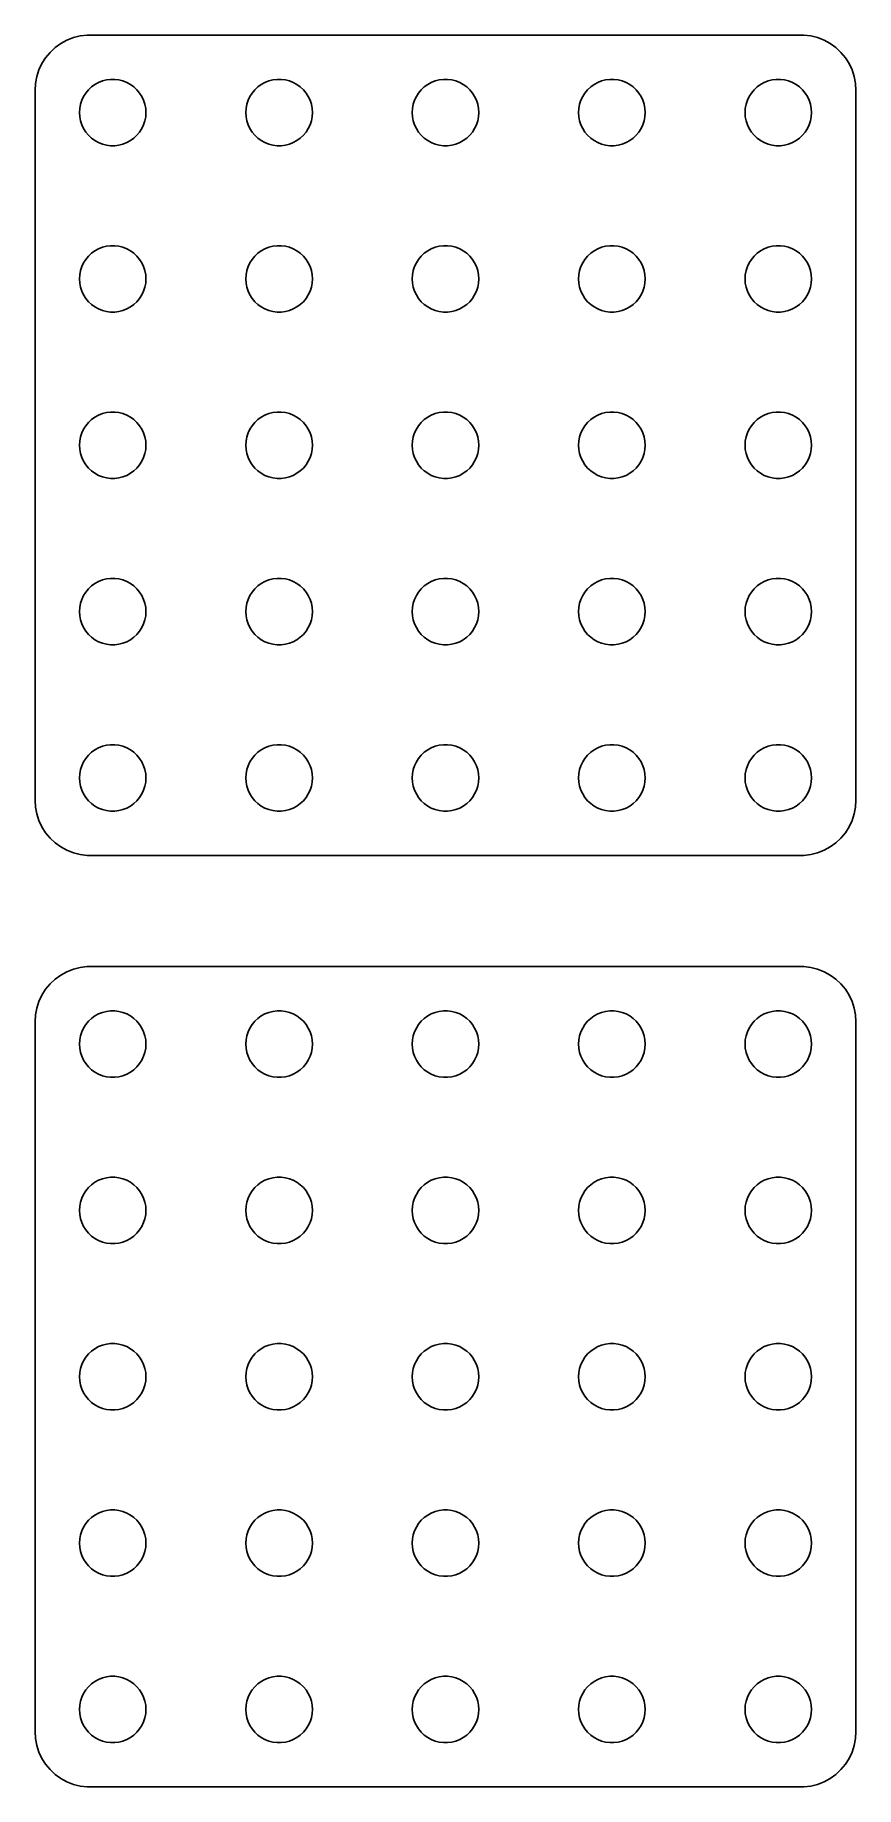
# Model space of a CAD drawing. Header units: metres. Extents: x -37 to 37, y 131 to 289.
import ezdxf

# ---------------------------------------------------------------- set-up
doc = ezdxf.new("R2010")
doc.units = ezdxf.units.M

msp = doc.modelspace()

# ---------------------------------------------------------------- linework, layer by layer
for p, q in [((-35.1871, 287.853), (-35.6448, 287.423)), ((-34.6791, 288.222), (-35.1871, 287.853)), ((-34.1289, 288.524), (-34.6791, 288.222)), ((-33.5451, 288.755), (-34.1289, 288.524)), ((-32.9369, 288.911), (-33.5451, 288.755)), ((-32.3139, 288.99), (-32.9369, 288.911)), ((32.3139, 288.99), (-32.3139, 288.99)), ((32.9369, 288.911), (32.3139, 288.99)), ((33.5451, 288.755), (32.9369, 288.911)), ((34.1289, 288.524), (33.5451, 288.755)), ((34.6791, 288.222), (34.1289, 288.524)), ((35.1871, 287.853), (34.6791, 288.222)), ((35.6448, 287.423), (35.1871, 287.853)), ((-36.3815, 286.409), (-36.6489, 285.841)), ((-36.0451, 286.939), (-36.3815, 286.409)), ((-35.6448, 287.423), (-36.0451, 286.939)), ((36.0451, 286.939), (35.6448, 287.423)), ((36.3815, 286.409), (36.0451, 286.939)), ((36.6489, 285.841), (36.3815, 286.409)), ((-36.9606, 284.627), (-37, 284)), ((-36.8429, 285.243), (-36.9606, 284.627)), ((-36.6489, 285.841), (-36.8429, 285.243)), ((-31.9123, 284.312), (-31.6075, 284.533)), ((-31.6075, 284.533), (-31.2773, 284.714)), ((-31.2773, 284.714), (-30.927, 284.853)), ((-30.927, 284.853), (-30.5621, 284.947)), ((-30.5621, 284.947), (-30.1884, 284.994)), ((-30.1884, 284.994), (-29.8116, 284.994)), ((-29.8116, 284.994), (-29.4379, 284.947)), ((-29.4379, 284.947), (-29.0729, 284.853)), ((-29.0729, 284.853), (-28.7227, 284.714)), ((-28.7227, 284.714), (-28.3925, 284.533)), ((-28.3925, 284.533), (-28.0877, 284.312)), ((-16.9123, 284.312), (-16.6075, 284.533)), ((-16.6075, 284.533), (-16.2773, 284.714)), ((-16.2773, 284.714), (-15.927, 284.853)), ((-15.927, 284.853), (-15.5621, 284.947)), ((-15.5621, 284.947), (-15.1884, 284.994)), ((-15.1884, 284.994), (-14.8116, 284.994)), ((-14.8116, 284.994), (-14.4379, 284.947)), ((-14.4379, 284.947), (-14.0729, 284.853)), ((-14.0729, 284.853), (-13.7227, 284.714)), ((-13.7227, 284.714), (-13.3925, 284.533)), ((-13.3925, 284.533), (-13.0877, 284.312)), ((-1.91226, 284.312), (-1.60747, 284.533)), ((-1.60747, 284.533), (-1.27733, 284.714)), ((-1.27733, 284.714), (-0.92705, 284.853)), ((-0.92705, 284.853), (-0.56213, 284.947)), ((-0.56213, 284.947), (-0.18837, 284.994)), ((-0.18837, 284.994), (0.18837, 284.994)), ((0.18837, 284.994), (0.56213, 284.947)), ((0.56213, 284.947), (0.92705, 284.853)), ((0.92705, 284.853), (1.27733, 284.714)), ((1.27733, 284.714), (1.60747, 284.533)), ((1.60747, 284.533), (1.91226, 284.312)), ((13.0877, 284.312), (13.3925, 284.533)), ((13.3925, 284.533), (13.7227, 284.714)), ((13.7227, 284.714), (14.0729, 284.853)), ((14.0729, 284.853), (14.4379, 284.947)), ((14.4379, 284.947), (14.8116, 284.994)), ((14.8116, 284.994), (15.1884, 284.994)), ((15.1884, 284.994), (15.5621, 284.947)), ((15.5621, 284.947), (15.927, 284.853)), ((15.927, 284.853), (16.2773, 284.714)), ((16.2773, 284.714), (16.6075, 284.533)), ((16.6075, 284.533), (16.9123, 284.312)), ((28.0877, 284.312), (28.3925, 284.533)), ((28.3925, 284.533), (28.7227, 284.714)), ((28.7227, 284.714), (29.0729, 284.853)), ((29.0729, 284.853), (29.4379, 284.947)), ((29.4379, 284.947), (29.8116, 284.994)), ((29.8116, 284.994), (30.1884, 284.994)), ((30.1884, 284.994), (30.5621, 284.947)), ((30.5621, 284.947), (30.927, 284.853)), ((30.927, 284.853), (31.2773, 284.714)), ((31.2773, 284.714), (31.6075, 284.533)), ((31.6075, 284.533), (31.9123, 284.312)), ((36.8429, 285.243), (36.6489, 285.841)), ((36.9606, 284.627), (36.8429, 285.243)), ((37, 284), (36.9606, 284.627)), ((-37, 284), (-37, 220)), ((-32.9057, 282.746), (-32.7893, 283.104)), ((-32.7893, 283.104), (-32.6289, 283.445)), ((-32.6289, 283.445), (-32.427, 283.763)), ((-32.427, 283.763), (-32.1869, 284.054)), ((-32.1869, 284.054), (-31.9123, 284.312)), ((-28.0877, 284.312), (-27.8131, 284.054)), ((-27.8131, 284.054), (-27.5729, 283.763)), ((-27.5729, 283.763), (-27.3711, 283.445)), ((-27.3711, 283.445), (-27.2107, 283.104)), ((-27.2107, 283.104), (-27.0942, 282.746)), ((-17.9057, 282.746), (-17.7893, 283.104)), ((-17.7893, 283.104), (-17.6289, 283.445)), ((-17.6289, 283.445), (-17.427, 283.763)), ((-17.427, 283.763), (-17.1869, 284.054)), ((-17.1869, 284.054), (-16.9123, 284.312)), ((-13.0877, 284.312), (-12.8131, 284.054)), ((-12.8131, 284.054), (-12.5729, 283.763)), ((-12.5729, 283.763), (-12.3711, 283.445)), ((-12.3711, 283.445), (-12.2107, 283.104)), ((-12.2107, 283.104), (-12.0942, 282.746)), ((-2.90575, 282.746), (-2.78932, 283.104)), ((-2.78932, 283.104), (-2.62891, 283.445)), ((-2.62891, 283.445), (-2.42705, 283.763)), ((-2.42705, 283.763), (-2.1869, 284.054)), ((-2.1869, 284.054), (-1.91226, 284.312)), ((1.91226, 284.312), (2.1869, 284.054)), ((2.1869, 284.054), (2.42705, 283.763)), ((2.42705, 283.763), (2.62891, 283.445)), ((2.62891, 283.445), (2.78932, 283.104)), ((2.78932, 283.104), (2.90575, 282.746)), ((12.0942, 282.746), (12.2107, 283.104)), ((12.2107, 283.104), (12.3711, 283.445)), ((12.3711, 283.445), (12.5729, 283.763)), ((12.5729, 283.763), (12.8131, 284.054)), ((12.8131, 284.054), (13.0877, 284.312)), ((16.9123, 284.312), (17.1869, 284.054)), ((17.1869, 284.054), (17.427, 283.763)), ((17.427, 283.763), (17.6289, 283.445)), ((17.6289, 283.445), (17.7893, 283.104)), ((17.7893, 283.104), (17.9057, 282.746)), ((27.0942, 282.746), (27.2107, 283.104)), ((27.2107, 283.104), (27.3711, 283.445)), ((27.3711, 283.445), (27.5729, 283.763)), ((27.5729, 283.763), (27.8131, 284.054)), ((27.8131, 284.054), (28.0877, 284.312)), ((31.9123, 284.312), (32.1869, 284.054)), ((32.1869, 284.054), (32.427, 283.763)), ((32.427, 283.763), (32.6289, 283.445)), ((32.6289, 283.445), (32.7893, 283.104)), ((32.7893, 283.104), (32.9057, 282.746)), ((37, 220), (37, 284)), ((-33, 282), (-32.9763, 282.376)), ((-32.9763, 281.624), (-33, 282)), ((-32.9763, 282.376), (-32.9057, 282.746)), ((-32.9057, 281.254), (-32.9763, 281.624)), ((-32.7893, 280.896), (-32.9057, 281.254)), ((-27.0942, 281.254), (-27.2107, 280.896)), ((-27.0942, 282.746), (-27.0237, 282.376)), ((-27.0237, 281.624), (-27.0942, 281.254)), ((-27.0237, 282.376), (-27, 282)), ((-27, 282), (-27.0237, 281.624)), ((-18, 282), (-17.9763, 282.376)), ((-17.9763, 281.624), (-18, 282)), ((-17.9763, 282.376), (-17.9057, 282.746)), ((-17.9057, 281.254), (-17.9763, 281.624)), ((-17.7893, 280.896), (-17.9057, 281.254)), ((-12.0942, 281.254), (-12.2107, 280.896)), ((-12.0942, 282.746), (-12.0237, 282.376)), ((-12.0237, 281.624), (-12.0942, 281.254)), ((-12.0237, 282.376), (-12, 282)), ((-12, 282), (-12.0237, 281.624)), ((-3, 282), (-2.97633, 282.376)), ((-2.97633, 281.624), (-3, 282)), ((-2.97633, 282.376), (-2.90575, 282.746)), ((-2.90575, 281.254), (-2.97633, 281.624)), ((-2.78932, 280.896), (-2.90575, 281.254)), ((2.90575, 281.254), (2.78932, 280.896)), ((2.90575, 282.746), (2.97633, 282.376)), ((2.97633, 281.624), (2.90575, 281.254)), ((2.97633, 282.376), (3, 282)), ((3, 282), (2.97633, 281.624)), ((12, 282), (12.0237, 282.376)), ((12.0237, 281.624), (12, 282)), ((12.0237, 282.376), (12.0942, 282.746)), ((12.0942, 281.254), (12.0237, 281.624)), ((12.2107, 280.896), (12.0942, 281.254)), ((17.9057, 281.254), (17.7893, 280.896)), ((17.9057, 282.746), (17.9763, 282.376)), ((17.9763, 281.624), (17.9057, 281.254)), ((17.9763, 282.376), (18, 282)), ((18, 282), (17.9763, 281.624)), ((27, 282), (27.0237, 282.376)), ((27.0237, 281.624), (27, 282)), ((27.0237, 282.376), (27.0942, 282.746)), ((27.0942, 281.254), (27.0237, 281.624)), ((27.2107, 280.896), (27.0942, 281.254)), ((32.9057, 281.254), (32.7893, 280.896)), ((32.9057, 282.746), (32.9763, 282.376)), ((32.9763, 281.624), (32.9057, 281.254)), ((32.9763, 282.376), (33, 282)), ((33, 282), (32.9763, 281.624)), ((-32.6289, 280.555), (-32.7893, 280.896)), ((-32.427, 280.237), (-32.6289, 280.555)), ((-32.1869, 279.946), (-32.427, 280.237)), ((-31.9123, 279.688), (-32.1869, 279.946)), ((-31.6075, 279.467), (-31.9123, 279.688)), ((-28.0877, 279.688), (-28.3925, 279.467)), ((-27.8131, 279.946), (-28.0877, 279.688)), ((-27.5729, 280.237), (-27.8131, 279.946)), ((-27.3711, 280.555), (-27.5729, 280.237)), ((-27.2107, 280.896), (-27.3711, 280.555)), ((-17.6289, 280.555), (-17.7893, 280.896)), ((-17.427, 280.237), (-17.6289, 280.555)), ((-17.1869, 279.946), (-17.427, 280.237)), ((-16.9123, 279.688), (-17.1869, 279.946)), ((-16.6075, 279.467), (-16.9123, 279.688)), ((-13.0877, 279.688), (-13.3925, 279.467)), ((-12.8131, 279.946), (-13.0877, 279.688)), ((-12.5729, 280.237), (-12.8131, 279.946)), ((-12.3711, 280.555), (-12.5729, 280.237)), ((-12.2107, 280.896), (-12.3711, 280.555)), ((-2.62891, 280.555), (-2.78932, 280.896)), ((-2.42705, 280.237), (-2.62891, 280.555)), ((-2.1869, 279.946), (-2.42705, 280.237)), ((-1.91226, 279.688), (-2.1869, 279.946)), ((-1.60747, 279.467), (-1.91226, 279.688)), ((1.91226, 279.688), (1.60747, 279.467)), ((2.1869, 279.946), (1.91226, 279.688)), ((2.42705, 280.237), (2.1869, 279.946)), ((2.62891, 280.555), (2.42705, 280.237)), ((2.78932, 280.896), (2.62891, 280.555)), ((12.3711, 280.555), (12.2107, 280.896)), ((12.5729, 280.237), (12.3711, 280.555)), ((12.8131, 279.946), (12.5729, 280.237)), ((13.0877, 279.688), (12.8131, 279.946)), ((13.3925, 279.467), (13.0877, 279.688)), ((16.9123, 279.688), (16.6075, 279.467)), ((17.1869, 279.946), (16.9123, 279.688)), ((17.427, 280.237), (17.1869, 279.946)), ((17.6289, 280.555), (17.427, 280.237)), ((17.7893, 280.896), (17.6289, 280.555)), ((27.3711, 280.555), (27.2107, 280.896)), ((27.5729, 280.237), (27.3711, 280.555)), ((27.8131, 279.946), (27.5729, 280.237)), ((28.0877, 279.688), (27.8131, 279.946)), ((28.3925, 279.467), (28.0877, 279.688)), ((31.9123, 279.688), (31.6075, 279.467)), ((32.1869, 279.946), (31.9123, 279.688)), ((32.427, 280.237), (32.1869, 279.946)), ((32.6289, 280.555), (32.427, 280.237)), ((32.7893, 280.896), (32.6289, 280.555)), ((-31.2773, 279.286), (-31.6075, 279.467)), ((-30.927, 279.147), (-31.2773, 279.286)), ((-30.5621, 279.053), (-30.927, 279.147)), ((-30.1884, 279.006), (-30.5621, 279.053)), ((-29.8116, 279.006), (-30.1884, 279.006)), ((-29.4379, 279.053), (-29.8116, 279.006)), ((-29.0729, 279.147), (-29.4379, 279.053)), ((-28.7227, 279.286), (-29.0729, 279.147)), ((-28.3925, 279.467), (-28.7227, 279.286)), ((-16.2773, 279.286), (-16.6075, 279.467)), ((-15.927, 279.147), (-16.2773, 279.286)), ((-15.5621, 279.053), (-15.927, 279.147)), ((-15.1884, 279.006), (-15.5621, 279.053)), ((-14.8116, 279.006), (-15.1884, 279.006)), ((-14.4379, 279.053), (-14.8116, 279.006)), ((-14.0729, 279.147), (-14.4379, 279.053)), ((-13.7227, 279.286), (-14.0729, 279.147)), ((-13.3925, 279.467), (-13.7227, 279.286)), ((-1.27733, 279.286), (-1.60747, 279.467)), ((-0.92705, 279.147), (-1.27733, 279.286)), ((-0.56213, 279.053), (-0.92705, 279.147)), ((-0.18837, 279.006), (-0.56213, 279.053)), ((0.18837, 279.006), (-0.18837, 279.006)), ((0.56213, 279.053), (0.18837, 279.006)), ((0.92705, 279.147), (0.56213, 279.053)), ((1.27733, 279.286), (0.92705, 279.147)), ((1.60747, 279.467), (1.27733, 279.286)), ((13.7227, 279.286), (13.3925, 279.467)), ((14.0729, 279.147), (13.7227, 279.286)), ((14.4379, 279.053), (14.0729, 279.147)), ((14.8116, 279.006), (14.4379, 279.053)), ((15.1884, 279.006), (14.8116, 279.006)), ((15.5621, 279.053), (15.1884, 279.006)), ((15.927, 279.147), (15.5621, 279.053)), ((16.2773, 279.286), (15.927, 279.147)), ((16.6075, 279.467), (16.2773, 279.286)), ((28.7227, 279.286), (28.3925, 279.467)), ((29.0729, 279.147), (28.7227, 279.286)), ((29.4379, 279.053), (29.0729, 279.147)), ((29.8116, 279.006), (29.4379, 279.053)), ((30.1884, 279.006), (29.8116, 279.006)), ((30.5621, 279.053), (30.1884, 279.006)), ((30.927, 279.147), (30.5621, 279.053)), ((31.2773, 279.286), (30.927, 279.147)), ((31.6075, 279.467), (31.2773, 279.286)), ((-32.6289, 268.445), (-32.427, 268.763)), ((-32.427, 268.763), (-32.1869, 269.054)), ((-32.1869, 269.054), (-31.9123, 269.312)), ((-31.9123, 269.312), (-31.6075, 269.533)), ((-31.6075, 269.533), (-31.2773, 269.714)), ((-31.2773, 269.714), (-30.927, 269.853)), ((-30.927, 269.853), (-30.5621, 269.947)), ((-30.5621, 269.947), (-30.1884, 269.994)), ((-30.1884, 269.994), (-29.8116, 269.994)), ((-29.8116, 269.994), (-29.4379, 269.947)), ((-29.4379, 269.947), (-29.0729, 269.853)), ((-29.0729, 269.853), (-28.7227, 269.714)), ((-28.7227, 269.714), (-28.3925, 269.533)), ((-28.3925, 269.533), (-28.0877, 269.312)), ((-28.0877, 269.312), (-27.8131, 269.054)), ((-27.8131, 269.054), (-27.5729, 268.763)), ((-27.5729, 268.763), (-27.3711, 268.445)), ((-17.6289, 268.445), (-17.427, 268.763)), ((-17.427, 268.763), (-17.1869, 269.054)), ((-17.1869, 269.054), (-16.9123, 269.312)), ((-16.9123, 269.312), (-16.6075, 269.533)), ((-16.6075, 269.533), (-16.2773, 269.714)), ((-16.2773, 269.714), (-15.927, 269.853)), ((-15.927, 269.853), (-15.5621, 269.947)), ((-15.5621, 269.947), (-15.1884, 269.994)), ((-15.1884, 269.994), (-14.8116, 269.994)), ((-14.8116, 269.994), (-14.4379, 269.947)), ((-14.4379, 269.947), (-14.0729, 269.853)), ((-14.0729, 269.853), (-13.7227, 269.714)), ((-13.7227, 269.714), (-13.3925, 269.533)), ((-13.3925, 269.533), (-13.0877, 269.312)), ((-13.0877, 269.312), (-12.8131, 269.054)), ((-12.8131, 269.054), (-12.5729, 268.763)), ((-12.5729, 268.763), (-12.3711, 268.445)), ((-2.62891, 268.445), (-2.42705, 268.763)), ((-2.42705, 268.763), (-2.1869, 269.054)), ((-2.1869, 269.054), (-1.91226, 269.312)), ((-1.91226, 269.312), (-1.60747, 269.533)), ((-1.60747, 269.533), (-1.27733, 269.714)), ((-1.27733, 269.714), (-0.92705, 269.853)), ((-0.92705, 269.853), (-0.56213, 269.947)), ((-0.56213, 269.947), (-0.18837, 269.994)), ((-0.18837, 269.994), (0.18837, 269.994)), ((0.18837, 269.994), (0.56213, 269.947)), ((0.56213, 269.947), (0.92705, 269.853)), ((0.92705, 269.853), (1.27733, 269.714)), ((1.27733, 269.714), (1.60747, 269.533)), ((1.60747, 269.533), (1.91226, 269.312)), ((1.91226, 269.312), (2.1869, 269.054)), ((2.1869, 269.054), (2.42705, 268.763)), ((2.42705, 268.763), (2.62891, 268.445)), ((12.3711, 268.445), (12.5729, 268.763)), ((12.5729, 268.763), (12.8131, 269.054)), ((12.8131, 269.054), (13.0877, 269.312)), ((13.0877, 269.312), (13.3925, 269.533)), ((13.3925, 269.533), (13.7227, 269.714)), ((13.7227, 269.714), (14.0729, 269.853)), ((14.0729, 269.853), (14.4379, 269.947)), ((14.4379, 269.947), (14.8116, 269.994)), ((14.8116, 269.994), (15.1884, 269.994)), ((15.1884, 269.994), (15.5621, 269.947)), ((15.5621, 269.947), (15.927, 269.853)), ((15.927, 269.853), (16.2773, 269.714)), ((16.2773, 269.714), (16.6075, 269.533)), ((16.6075, 269.533), (16.9123, 269.312)), ((16.9123, 269.312), (17.1869, 269.054)), ((17.1869, 269.054), (17.427, 268.763)), ((17.427, 268.763), (17.6289, 268.445)), ((27.3711, 268.445), (27.5729, 268.763)), ((27.5729, 268.763), (27.8131, 269.054)), ((27.8131, 269.054), (28.0877, 269.312)), ((28.0877, 269.312), (28.3925, 269.533)), ((28.3925, 269.533), (28.7227, 269.714)), ((28.7227, 269.714), (29.0729, 269.853)), ((29.0729, 269.853), (29.4379, 269.947)), ((29.4379, 269.947), (29.8116, 269.994)), ((29.8116, 269.994), (30.1884, 269.994)), ((30.1884, 269.994), (30.5621, 269.947)), ((30.5621, 269.947), (30.927, 269.853)), ((30.927, 269.853), (31.2773, 269.714)), ((31.2773, 269.714), (31.6075, 269.533)), ((31.6075, 269.533), (31.9123, 269.312)), ((31.9123, 269.312), (32.1869, 269.054)), ((32.1869, 269.054), (32.427, 268.763)), ((32.427, 268.763), (32.6289, 268.445)), ((-33, 267), (-32.9763, 267.376)), ((-32.9763, 266.624), (-33, 267)), ((-32.9763, 267.376), (-32.9057, 267.746)), ((-32.9057, 267.746), (-32.7893, 268.104)), ((-32.7893, 268.104), (-32.6289, 268.445)), ((-27.3711, 268.445), (-27.2107, 268.104)), ((-27.2107, 268.104), (-27.0942, 267.746)), ((-27.0942, 267.746), (-27.0237, 267.376)), ((-27.0237, 267.376), (-27, 267)), ((-27, 267), (-27.0237, 266.624)), ((-18, 267), (-17.9763, 267.376)), ((-17.9763, 266.624), (-18, 267)), ((-17.9763, 267.376), (-17.9057, 267.746)), ((-17.9057, 267.746), (-17.7893, 268.104)), ((-17.7893, 268.104), (-17.6289, 268.445)), ((-12.3711, 268.445), (-12.2107, 268.104)), ((-12.2107, 268.104), (-12.0942, 267.746)), ((-12.0942, 267.746), (-12.0237, 267.376)), ((-12.0237, 267.376), (-12, 267)), ((-12, 267), (-12.0237, 266.624)), ((-3, 267), (-2.97633, 267.376)), ((-2.97633, 266.624), (-3, 267)), ((-2.97633, 267.376), (-2.90575, 267.746)), ((-2.90575, 267.746), (-2.78932, 268.104)), ((-2.78932, 268.104), (-2.62891, 268.445)), ((2.62891, 268.445), (2.78932, 268.104)), ((2.78932, 268.104), (2.90575, 267.746)), ((2.90575, 267.746), (2.97633, 267.376)), ((2.97633, 267.376), (3, 267)), ((3, 267), (2.97633, 266.624)), ((12, 267), (12.0237, 267.376)), ((12.0237, 266.624), (12, 267)), ((12.0237, 267.376), (12.0942, 267.746)), ((12.0942, 267.746), (12.2107, 268.104)), ((12.2107, 268.104), (12.3711, 268.445)), ((17.6289, 268.445), (17.7893, 268.104)), ((17.7893, 268.104), (17.9057, 267.746)), ((17.9057, 267.746), (17.9763, 267.376)), ((17.9763, 267.376), (18, 267)), ((18, 267), (17.9763, 266.624)), ((27, 267), (27.0237, 267.376)), ((27.0237, 266.624), (27, 267)), ((27.0237, 267.376), (27.0942, 267.746)), ((27.0942, 267.746), (27.2107, 268.104)), ((27.2107, 268.104), (27.3711, 268.445)), ((32.6289, 268.445), (32.7893, 268.104)), ((32.7893, 268.104), (32.9057, 267.746)), ((32.9057, 267.746), (32.9763, 267.376)), ((32.9763, 267.376), (33, 267)), ((33, 267), (32.9763, 266.624)), ((-32.9057, 266.254), (-32.9763, 266.624)), ((-32.7893, 265.896), (-32.9057, 266.254)), ((-32.6289, 265.555), (-32.7893, 265.896)), ((-32.427, 265.237), (-32.6289, 265.555)), ((-27.3711, 265.555), (-27.5729, 265.237)), ((-27.2107, 265.896), (-27.3711, 265.555)), ((-27.0942, 266.254), (-27.2107, 265.896)), ((-27.0237, 266.624), (-27.0942, 266.254)), ((-17.9057, 266.254), (-17.9763, 266.624)), ((-17.7893, 265.896), (-17.9057, 266.254)), ((-17.6289, 265.555), (-17.7893, 265.896)), ((-17.427, 265.237), (-17.6289, 265.555)), ((-12.3711, 265.555), (-12.5729, 265.237)), ((-12.2107, 265.896), (-12.3711, 265.555)), ((-12.0942, 266.254), (-12.2107, 265.896)), ((-12.0237, 266.624), (-12.0942, 266.254)), ((-2.90575, 266.254), (-2.97633, 266.624)), ((-2.78932, 265.896), (-2.90575, 266.254)), ((-2.62891, 265.555), (-2.78932, 265.896)), ((-2.42705, 265.237), (-2.62891, 265.555)), ((2.62891, 265.555), (2.42705, 265.237)), ((2.78932, 265.896), (2.62891, 265.555)), ((2.90575, 266.254), (2.78932, 265.896)), ((2.97633, 266.624), (2.90575, 266.254)), ((12.0942, 266.254), (12.0237, 266.624)), ((12.2107, 265.896), (12.0942, 266.254)), ((12.3711, 265.555), (12.2107, 265.896)), ((12.5729, 265.237), (12.3711, 265.555)), ((17.6289, 265.555), (17.427, 265.237)), ((17.7893, 265.896), (17.6289, 265.555)), ((17.9057, 266.254), (17.7893, 265.896)), ((17.9763, 266.624), (17.9057, 266.254)), ((27.0942, 266.254), (27.0237, 266.624)), ((27.2107, 265.896), (27.0942, 266.254)), ((27.3711, 265.555), (27.2107, 265.896)), ((27.5729, 265.237), (27.3711, 265.555)), ((32.6289, 265.555), (32.427, 265.237)), ((32.7893, 265.896), (32.6289, 265.555)), ((32.9057, 266.254), (32.7893, 265.896)), ((32.9763, 266.624), (32.9057, 266.254)), ((-32.1869, 264.946), (-32.427, 265.237)), ((-31.9123, 264.688), (-32.1869, 264.946)), ((-31.6075, 264.467), (-31.9123, 264.688)), ((-31.2773, 264.286), (-31.6075, 264.467)), ((-30.927, 264.147), (-31.2773, 264.286)), ((-30.5621, 264.053), (-30.927, 264.147)), ((-30.1884, 264.006), (-30.5621, 264.053)), ((-29.8116, 264.006), (-30.1884, 264.006)), ((-29.4379, 264.053), (-29.8116, 264.006)), ((-29.0729, 264.147), (-29.4379, 264.053)), ((-28.7227, 264.286), (-29.0729, 264.147)), ((-28.3925, 264.467), (-28.7227, 264.286)), ((-28.0877, 264.688), (-28.3925, 264.467)), ((-27.8131, 264.946), (-28.0877, 264.688)), ((-27.5729, 265.237), (-27.8131, 264.946)), ((-17.1869, 264.946), (-17.427, 265.237)), ((-16.9123, 264.688), (-17.1869, 264.946)), ((-16.6075, 264.467), (-16.9123, 264.688)), ((-16.2773, 264.286), (-16.6075, 264.467)), ((-15.927, 264.147), (-16.2773, 264.286)), ((-15.5621, 264.053), (-15.927, 264.147)), ((-15.1884, 264.006), (-15.5621, 264.053)), ((-14.8116, 264.006), (-15.1884, 264.006)), ((-14.4379, 264.053), (-14.8116, 264.006)), ((-14.0729, 264.147), (-14.4379, 264.053)), ((-13.7227, 264.286), (-14.0729, 264.147)), ((-13.3925, 264.467), (-13.7227, 264.286)), ((-13.0877, 264.688), (-13.3925, 264.467)), ((-12.8131, 264.946), (-13.0877, 264.688)), ((-12.5729, 265.237), (-12.8131, 264.946)), ((-2.1869, 264.946), (-2.42705, 265.237)), ((-1.91226, 264.688), (-2.1869, 264.946)), ((-1.60747, 264.467), (-1.91226, 264.688)), ((-1.27733, 264.286), (-1.60747, 264.467)), ((-0.92705, 264.147), (-1.27733, 264.286)), ((-0.56213, 264.053), (-0.92705, 264.147)), ((-0.18837, 264.006), (-0.56213, 264.053)), ((0.18837, 264.006), (-0.18837, 264.006)), ((0.56213, 264.053), (0.18837, 264.006)), ((0.92705, 264.147), (0.56213, 264.053)), ((1.27733, 264.286), (0.92705, 264.147)), ((1.60747, 264.467), (1.27733, 264.286)), ((1.91226, 264.688), (1.60747, 264.467)), ((2.1869, 264.946), (1.91226, 264.688)), ((2.42705, 265.237), (2.1869, 264.946)), ((12.8131, 264.946), (12.5729, 265.237)), ((13.0877, 264.688), (12.8131, 264.946)), ((13.3925, 264.467), (13.0877, 264.688)), ((13.7227, 264.286), (13.3925, 264.467)), ((14.0729, 264.147), (13.7227, 264.286)), ((14.4379, 264.053), (14.0729, 264.147)), ((14.8116, 264.006), (14.4379, 264.053)), ((15.1884, 264.006), (14.8116, 264.006)), ((15.5621, 264.053), (15.1884, 264.006)), ((15.927, 264.147), (15.5621, 264.053)), ((16.2773, 264.286), (15.927, 264.147)), ((16.6075, 264.467), (16.2773, 264.286)), ((16.9123, 264.688), (16.6075, 264.467)), ((17.1869, 264.946), (16.9123, 264.688)), ((17.427, 265.237), (17.1869, 264.946)), ((27.8131, 264.946), (27.5729, 265.237)), ((28.0877, 264.688), (27.8131, 264.946)), ((28.3925, 264.467), (28.0877, 264.688)), ((28.7227, 264.286), (28.3925, 264.467)), ((29.0729, 264.147), (28.7227, 264.286)), ((29.4379, 264.053), (29.0729, 264.147)), ((29.8116, 264.006), (29.4379, 264.053)), ((30.1884, 264.006), (29.8116, 264.006)), ((30.5621, 264.053), (30.1884, 264.006)), ((30.927, 264.147), (30.5621, 264.053)), ((31.2773, 264.286), (30.927, 264.147)), ((31.6075, 264.467), (31.2773, 264.286)), ((31.9123, 264.688), (31.6075, 264.467)), ((32.1869, 264.946), (31.9123, 264.688)), ((32.427, 265.237), (32.1869, 264.946)), ((-31.9123, 254.312), (-31.6075, 254.533)), ((-31.6075, 254.533), (-31.2773, 254.714)), ((-31.2773, 254.714), (-30.927, 254.853)), ((-30.927, 254.853), (-30.5621, 254.947)), ((-30.5621, 254.947), (-30.1884, 254.994)), ((-30.1884, 254.994), (-29.8116, 254.994)), ((-29.8116, 254.994), (-29.4379, 254.947)), ((-29.4379, 254.947), (-29.0729, 254.853)), ((-29.0729, 254.853), (-28.7227, 254.714)), ((-28.7227, 254.714), (-28.3925, 254.533)), ((-28.3925, 254.533), (-28.0877, 254.312)), ((-16.9123, 254.312), (-16.6075, 254.533)), ((-16.6075, 254.533), (-16.2773, 254.714)), ((-16.2773, 254.714), (-15.927, 254.853)), ((-15.927, 254.853), (-15.5621, 254.947)), ((-15.5621, 254.947), (-15.1884, 254.994)), ((-15.1884, 254.994), (-14.8116, 254.994)), ((-14.8116, 254.994), (-14.4379, 254.947)), ((-14.4379, 254.947), (-14.0729, 254.853)), ((-14.0729, 254.853), (-13.7227, 254.714)), ((-13.7227, 254.714), (-13.3925, 254.533)), ((-13.3925, 254.533), (-13.0877, 254.312)), ((-1.91226, 254.312), (-1.60747, 254.533)), ((-1.60747, 254.533), (-1.27733, 254.714)), ((-1.27733, 254.714), (-0.92705, 254.853)), ((-0.92705, 254.853), (-0.56213, 254.947)), ((-0.56213, 254.947), (-0.18837, 254.994)), ((-0.18837, 254.994), (0.18837, 254.994)), ((0.18837, 254.994), (0.56213, 254.947)), ((0.56213, 254.947), (0.92705, 254.853)), ((0.92705, 254.853), (1.27733, 254.714)), ((1.27733, 254.714), (1.60747, 254.533)), ((1.60747, 254.533), (1.91226, 254.312)), ((13.0877, 254.312), (13.3925, 254.533)), ((13.3925, 254.533), (13.7227, 254.714)), ((13.7227, 254.714), (14.0729, 254.853)), ((14.0729, 254.853), (14.4379, 254.947)), ((14.4379, 254.947), (14.8116, 254.994)), ((14.8116, 254.994), (15.1884, 254.994)), ((15.1884, 254.994), (15.5621, 254.947)), ((15.5621, 254.947), (15.927, 254.853)), ((15.927, 254.853), (16.2773, 254.714)), ((16.2773, 254.714), (16.6075, 254.533)), ((16.6075, 254.533), (16.9123, 254.312)), ((28.0877, 254.312), (28.3925, 254.533)), ((28.3925, 254.533), (28.7227, 254.714)), ((28.7227, 254.714), (29.0729, 254.853)), ((29.0729, 254.853), (29.4379, 254.947)), ((29.4379, 254.947), (29.8116, 254.994)), ((29.8116, 254.994), (30.1884, 254.994)), ((30.1884, 254.994), (30.5621, 254.947)), ((30.5621, 254.947), (30.927, 254.853)), ((30.927, 254.853), (31.2773, 254.714)), ((31.2773, 254.714), (31.6075, 254.533)), ((31.6075, 254.533), (31.9123, 254.312)), ((-32.9057, 252.746), (-32.7893, 253.104)), ((-32.7893, 253.104), (-32.6289, 253.445)), ((-32.6289, 253.445), (-32.427, 253.763)), ((-32.427, 253.763), (-32.1869, 254.054)), ((-32.1869, 254.054), (-31.9123, 254.312)), ((-28.0877, 254.312), (-27.8131, 254.054)), ((-27.8131, 254.054), (-27.5729, 253.763)), ((-27.5729, 253.763), (-27.3711, 253.445)), ((-27.3711, 253.445), (-27.2107, 253.104)), ((-27.2107, 253.104), (-27.0942, 252.746)), ((-17.9057, 252.746), (-17.7893, 253.104)), ((-17.7893, 253.104), (-17.6289, 253.445)), ((-17.6289, 253.445), (-17.427, 253.763)), ((-17.427, 253.763), (-17.1869, 254.054)), ((-17.1869, 254.054), (-16.9123, 254.312)), ((-13.0877, 254.312), (-12.8131, 254.054)), ((-12.8131, 254.054), (-12.5729, 253.763)), ((-12.5729, 253.763), (-12.3711, 253.445)), ((-12.3711, 253.445), (-12.2107, 253.104)), ((-12.2107, 253.104), (-12.0942, 252.746)), ((-2.90575, 252.746), (-2.78932, 253.104)), ((-2.78932, 253.104), (-2.62891, 253.445)), ((-2.62891, 253.445), (-2.42705, 253.763)), ((-2.42705, 253.763), (-2.1869, 254.054)), ((-2.1869, 254.054), (-1.91226, 254.312)), ((1.91226, 254.312), (2.1869, 254.054)), ((2.1869, 254.054), (2.42705, 253.763)), ((2.42705, 253.763), (2.62891, 253.445)), ((2.62891, 253.445), (2.78932, 253.104)), ((2.78932, 253.104), (2.90575, 252.746)), ((12.0942, 252.746), (12.2107, 253.104)), ((12.2107, 253.104), (12.3711, 253.445)), ((12.3711, 253.445), (12.5729, 253.763)), ((12.5729, 253.763), (12.8131, 254.054)), ((12.8131, 254.054), (13.0877, 254.312)), ((16.9123, 254.312), (17.1869, 254.054)), ((17.1869, 254.054), (17.427, 253.763)), ((17.427, 253.763), (17.6289, 253.445)), ((17.6289, 253.445), (17.7893, 253.104)), ((17.7893, 253.104), (17.9057, 252.746)), ((27.0942, 252.746), (27.2107, 253.104)), ((27.2107, 253.104), (27.3711, 253.445)), ((27.3711, 253.445), (27.5729, 253.763)), ((27.5729, 253.763), (27.8131, 254.054)), ((27.8131, 254.054), (28.0877, 254.312)), ((31.9123, 254.312), (32.1869, 254.054)), ((32.1869, 254.054), (32.427, 253.763)), ((32.427, 253.763), (32.6289, 253.445)), ((32.6289, 253.445), (32.7893, 253.104)), ((32.7893, 253.104), (32.9057, 252.746)), ((-33, 252), (-32.9763, 252.376)), ((-32.9763, 251.624), (-33, 252)), ((-32.9763, 252.376), (-32.9057, 252.746)), ((-32.9057, 251.254), (-32.9763, 251.624)), ((-32.7893, 250.896), (-32.9057, 251.254)), ((-27.0942, 251.254), (-27.2107, 250.896)), ((-27.0942, 252.746), (-27.0237, 252.376)), ((-27.0237, 251.624), (-27.0942, 251.254)), ((-27.0237, 252.376), (-27, 252)), ((-27, 252), (-27.0237, 251.624)), ((-18, 252), (-17.9763, 252.376)), ((-17.9763, 251.624), (-18, 252)), ((-17.9763, 252.376), (-17.9057, 252.746)), ((-17.9057, 251.254), (-17.9763, 251.624)), ((-17.7893, 250.896), (-17.9057, 251.254)), ((-12.0942, 251.254), (-12.2107, 250.896)), ((-12.0942, 252.746), (-12.0237, 252.376)), ((-12.0237, 251.624), (-12.0942, 251.254)), ((-12.0237, 252.376), (-12, 252)), ((-12, 252), (-12.0237, 251.624)), ((-3, 252), (-2.97633, 252.376)), ((-2.97633, 251.624), (-3, 252)), ((-2.97633, 252.376), (-2.90575, 252.746)), ((-2.90575, 251.254), (-2.97633, 251.624)), ((-2.78932, 250.896), (-2.90575, 251.254)), ((2.90575, 251.254), (2.78932, 250.896)), ((2.90575, 252.746), (2.97633, 252.376)), ((2.97633, 251.624), (2.90575, 251.254)), ((2.97633, 252.376), (3, 252)), ((3, 252), (2.97633, 251.624)), ((12, 252), (12.0237, 252.376)), ((12.0237, 251.624), (12, 252)), ((12.0237, 252.376), (12.0942, 252.746)), ((12.0942, 251.254), (12.0237, 251.624)), ((12.2107, 250.896), (12.0942, 251.254)), ((17.9057, 251.254), (17.7893, 250.896)), ((17.9057, 252.746), (17.9763, 252.376)), ((17.9763, 251.624), (17.9057, 251.254)), ((17.9763, 252.376), (18, 252)), ((18, 252), (17.9763, 251.624)), ((27, 252), (27.0237, 252.376)), ((27.0237, 251.624), (27, 252)), ((27.0237, 252.376), (27.0942, 252.746)), ((27.0942, 251.254), (27.0237, 251.624)), ((27.2107, 250.896), (27.0942, 251.254)), ((32.9057, 251.254), (32.7893, 250.896)), ((32.9057, 252.746), (32.9763, 252.376)), ((32.9763, 251.624), (32.9057, 251.254)), ((32.9763, 252.376), (33, 252)), ((33, 252), (32.9763, 251.624)), ((-32.6289, 250.555), (-32.7893, 250.896)), ((-32.427, 250.237), (-32.6289, 250.555)), ((-32.1869, 249.946), (-32.427, 250.237)), ((-31.9123, 249.688), (-32.1869, 249.946)), ((-31.6075, 249.467), (-31.9123, 249.688)), ((-28.0877, 249.688), (-28.3925, 249.467)), ((-27.8131, 249.946), (-28.0877, 249.688)), ((-27.5729, 250.237), (-27.8131, 249.946)), ((-27.3711, 250.555), (-27.5729, 250.237)), ((-27.2107, 250.896), (-27.3711, 250.555)), ((-17.6289, 250.555), (-17.7893, 250.896)), ((-17.427, 250.237), (-17.6289, 250.555)), ((-17.1869, 249.946), (-17.427, 250.237)), ((-16.9123, 249.688), (-17.1869, 249.946)), ((-16.6075, 249.467), (-16.9123, 249.688)), ((-13.0877, 249.688), (-13.3925, 249.467)), ((-12.8131, 249.946), (-13.0877, 249.688)), ((-12.5729, 250.237), (-12.8131, 249.946)), ((-12.3711, 250.555), (-12.5729, 250.237)), ((-12.2107, 250.896), (-12.3711, 250.555)), ((-2.62891, 250.555), (-2.78932, 250.896)), ((-2.42705, 250.237), (-2.62891, 250.555)), ((-2.1869, 249.946), (-2.42705, 250.237)), ((-1.91226, 249.688), (-2.1869, 249.946)), ((-1.60747, 249.467), (-1.91226, 249.688)), ((1.91226, 249.688), (1.60747, 249.467)), ((2.1869, 249.946), (1.91226, 249.688)), ((2.42705, 250.237), (2.1869, 249.946)), ((2.62891, 250.555), (2.42705, 250.237)), ((2.78932, 250.896), (2.62891, 250.555)), ((12.3711, 250.555), (12.2107, 250.896)), ((12.5729, 250.237), (12.3711, 250.555)), ((12.8131, 249.946), (12.5729, 250.237)), ((13.0877, 249.688), (12.8131, 249.946)), ((13.3925, 249.467), (13.0877, 249.688)), ((16.9123, 249.688), (16.6075, 249.467)), ((17.1869, 249.946), (16.9123, 249.688)), ((17.427, 250.237), (17.1869, 249.946)), ((17.6289, 250.555), (17.427, 250.237)), ((17.7893, 250.896), (17.6289, 250.555)), ((27.3711, 250.555), (27.2107, 250.896)), ((27.5729, 250.237), (27.3711, 250.555)), ((27.8131, 249.946), (27.5729, 250.237)), ((28.0877, 249.688), (27.8131, 249.946)), ((28.3925, 249.467), (28.0877, 249.688)), ((31.9123, 249.688), (31.6075, 249.467)), ((32.1869, 249.946), (31.9123, 249.688)), ((32.427, 250.237), (32.1869, 249.946)), ((32.6289, 250.555), (32.427, 250.237)), ((32.7893, 250.896), (32.6289, 250.555)), ((-31.2773, 249.286), (-31.6075, 249.467)), ((-30.927, 249.147), (-31.2773, 249.286)), ((-30.5621, 249.053), (-30.927, 249.147)), ((-30.1884, 249.006), (-30.5621, 249.053)), ((-29.8116, 249.006), (-30.1884, 249.006)), ((-29.4379, 249.053), (-29.8116, 249.006)), ((-29.0729, 249.147), (-29.4379, 249.053)), ((-28.7227, 249.286), (-29.0729, 249.147)), ((-28.3925, 249.467), (-28.7227, 249.286)), ((-16.2773, 249.286), (-16.6075, 249.467)), ((-15.927, 249.147), (-16.2773, 249.286)), ((-15.5621, 249.053), (-15.927, 249.147)), ((-15.1884, 249.006), (-15.5621, 249.053)), ((-14.8116, 249.006), (-15.1884, 249.006)), ((-14.4379, 249.053), (-14.8116, 249.006)), ((-14.0729, 249.147), (-14.4379, 249.053)), ((-13.7227, 249.286), (-14.0729, 249.147)), ((-13.3925, 249.467), (-13.7227, 249.286)), ((-1.27733, 249.286), (-1.60747, 249.467)), ((-0.92705, 249.147), (-1.27733, 249.286)), ((-0.56213, 249.053), (-0.92705, 249.147)), ((-0.18837, 249.006), (-0.56213, 249.053)), ((0.18837, 249.006), (-0.18837, 249.006)), ((0.56213, 249.053), (0.18837, 249.006)), ((0.92705, 249.147), (0.56213, 249.053)), ((1.27733, 249.286), (0.92705, 249.147)), ((1.60747, 249.467), (1.27733, 249.286)), ((13.7227, 249.286), (13.3925, 249.467)), ((14.0729, 249.147), (13.7227, 249.286)), ((14.4379, 249.053), (14.0729, 249.147)), ((14.8116, 249.006), (14.4379, 249.053)), ((15.1884, 249.006), (14.8116, 249.006)), ((15.5621, 249.053), (15.1884, 249.006)), ((15.927, 249.147), (15.5621, 249.053)), ((16.2773, 249.286), (15.927, 249.147)), ((16.6075, 249.467), (16.2773, 249.286)), ((28.7227, 249.286), (28.3925, 249.467)), ((29.0729, 249.147), (28.7227, 249.286)), ((29.4379, 249.053), (29.0729, 249.147)), ((29.8116, 249.006), (29.4379, 249.053)), ((30.1884, 249.006), (29.8116, 249.006)), ((30.5621, 249.053), (30.1884, 249.006)), ((30.927, 249.147), (30.5621, 249.053)), ((31.2773, 249.286), (30.927, 249.147)), ((31.6075, 249.467), (31.2773, 249.286)), ((-32.6289, 238.445), (-32.427, 238.763)), ((-32.427, 238.763), (-32.1869, 239.054)), ((-32.1869, 239.054), (-31.9123, 239.312)), ((-31.9123, 239.312), (-31.6075, 239.533)), ((-31.6075, 239.533), (-31.2773, 239.714)), ((-31.2773, 239.714), (-30.927, 239.853)), ((-30.927, 239.853), (-30.5621, 239.947)), ((-30.5621, 239.947), (-30.1884, 239.994)), ((-30.1884, 239.994), (-29.8116, 239.994)), ((-29.8116, 239.994), (-29.4379, 239.947)), ((-29.4379, 239.947), (-29.0729, 239.853)), ((-29.0729, 239.853), (-28.7227, 239.714)), ((-28.7227, 239.714), (-28.3925, 239.533)), ((-28.3925, 239.533), (-28.0877, 239.312)), ((-28.0877, 239.312), (-27.8131, 239.054)), ((-27.8131, 239.054), (-27.5729, 238.763)), ((-27.5729, 238.763), (-27.3711, 238.445)), ((-17.6289, 238.445), (-17.427, 238.763)), ((-17.427, 238.763), (-17.1869, 239.054)), ((-17.1869, 239.054), (-16.9123, 239.312)), ((-16.9123, 239.312), (-16.6075, 239.533)), ((-16.6075, 239.533), (-16.2773, 239.714)), ((-16.2773, 239.714), (-15.927, 239.853)), ((-15.927, 239.853), (-15.5621, 239.947)), ((-15.5621, 239.947), (-15.1884, 239.994)), ((-15.1884, 239.994), (-14.8116, 239.994)), ((-14.8116, 239.994), (-14.4379, 239.947)), ((-14.4379, 239.947), (-14.0729, 239.853)), ((-14.0729, 239.853), (-13.7227, 239.714)), ((-13.7227, 239.714), (-13.3925, 239.533)), ((-13.3925, 239.533), (-13.0877, 239.312)), ((-13.0877, 239.312), (-12.8131, 239.054)), ((-12.8131, 239.054), (-12.5729, 238.763)), ((-12.5729, 238.763), (-12.3711, 238.445)), ((-2.62891, 238.445), (-2.42705, 238.763)), ((-2.42705, 238.763), (-2.1869, 239.054)), ((-2.1869, 239.054), (-1.91226, 239.312)), ((-1.91226, 239.312), (-1.60747, 239.533)), ((-1.60747, 239.533), (-1.27733, 239.714)), ((-1.27733, 239.714), (-0.92705, 239.853)), ((-0.92705, 239.853), (-0.56213, 239.947)), ((-0.56213, 239.947), (-0.18837, 239.994)), ((-0.18837, 239.994), (0.18837, 239.994)), ((0.18837, 239.994), (0.56213, 239.947)), ((0.56213, 239.947), (0.92705, 239.853)), ((0.92705, 239.853), (1.27733, 239.714)), ((1.27733, 239.714), (1.60747, 239.533)), ((1.60747, 239.533), (1.91226, 239.312)), ((1.91226, 239.312), (2.1869, 239.054)), ((2.1869, 239.054), (2.42705, 238.763)), ((2.42705, 238.763), (2.62891, 238.445)), ((12.3711, 238.445), (12.5729, 238.763)), ((12.5729, 238.763), (12.8131, 239.054)), ((12.8131, 239.054), (13.0877, 239.312)), ((13.0877, 239.312), (13.3925, 239.533)), ((13.3925, 239.533), (13.7227, 239.714)), ((13.7227, 239.714), (14.0729, 239.853)), ((14.0729, 239.853), (14.4379, 239.947)), ((14.4379, 239.947), (14.8116, 239.994)), ((14.8116, 239.994), (15.1884, 239.994)), ((15.1884, 239.994), (15.5621, 239.947)), ((15.5621, 239.947), (15.927, 239.853)), ((15.927, 239.853), (16.2773, 239.714)), ((16.2773, 239.714), (16.6075, 239.533)), ((16.6075, 239.533), (16.9123, 239.312)), ((16.9123, 239.312), (17.1869, 239.054)), ((17.1869, 239.054), (17.427, 238.763)), ((17.427, 238.763), (17.6289, 238.445)), ((27.3711, 238.445), (27.5729, 238.763)), ((27.5729, 238.763), (27.8131, 239.054)), ((27.8131, 239.054), (28.0877, 239.312)), ((28.0877, 239.312), (28.3925, 239.533)), ((28.3925, 239.533), (28.7227, 239.714)), ((28.7227, 239.714), (29.0729, 239.853)), ((29.0729, 239.853), (29.4379, 239.947)), ((29.4379, 239.947), (29.8116, 239.994)), ((29.8116, 239.994), (30.1884, 239.994)), ((30.1884, 239.994), (30.5621, 239.947)), ((30.5621, 239.947), (30.927, 239.853)), ((30.927, 239.853), (31.2773, 239.714)), ((31.2773, 239.714), (31.6075, 239.533)), ((31.6075, 239.533), (31.9123, 239.312)), ((31.9123, 239.312), (32.1869, 239.054)), ((32.1869, 239.054), (32.427, 238.763)), ((32.427, 238.763), (32.6289, 238.445)), ((-33, 237), (-32.9763, 237.376)), ((-32.9763, 236.624), (-33, 237)), ((-32.9763, 237.376), (-32.9057, 237.746)), ((-32.9057, 237.746), (-32.7893, 238.104)), ((-32.7893, 238.104), (-32.6289, 238.445)), ((-27.3711, 238.445), (-27.2107, 238.104)), ((-27.2107, 238.104), (-27.0942, 237.746)), ((-27.0942, 237.746), (-27.0237, 237.376)), ((-27.0237, 237.376), (-27, 237)), ((-27, 237), (-27.0237, 236.624)), ((-18, 237), (-17.9763, 237.376)), ((-17.9763, 236.624), (-18, 237)), ((-17.9763, 237.376), (-17.9057, 237.746)), ((-17.9057, 237.746), (-17.7893, 238.104)), ((-17.7893, 238.104), (-17.6289, 238.445)), ((-12.3711, 238.445), (-12.2107, 238.104)), ((-12.2107, 238.104), (-12.0942, 237.746)), ((-12.0942, 237.746), (-12.0237, 237.376)), ((-12.0237, 237.376), (-12, 237)), ((-12, 237), (-12.0237, 236.624)), ((-3, 237), (-2.97633, 237.376)), ((-2.97633, 236.624), (-3, 237)), ((-2.97633, 237.376), (-2.90575, 237.746)), ((-2.90575, 237.746), (-2.78932, 238.104)), ((-2.78932, 238.104), (-2.62891, 238.445)), ((2.62891, 238.445), (2.78932, 238.104)), ((2.78932, 238.104), (2.90575, 237.746)), ((2.90575, 237.746), (2.97633, 237.376)), ((2.97633, 237.376), (3, 237)), ((3, 237), (2.97633, 236.624)), ((12, 237), (12.0237, 237.376)), ((12.0237, 236.624), (12, 237)), ((12.0237, 237.376), (12.0942, 237.746)), ((12.0942, 237.746), (12.2107, 238.104)), ((12.2107, 238.104), (12.3711, 238.445)), ((17.6289, 238.445), (17.7893, 238.104)), ((17.7893, 238.104), (17.9057, 237.746)), ((17.9057, 237.746), (17.9763, 237.376)), ((17.9763, 237.376), (18, 237)), ((18, 237), (17.9763, 236.624)), ((27, 237), (27.0237, 237.376)), ((27.0237, 236.624), (27, 237)), ((27.0237, 237.376), (27.0942, 237.746)), ((27.0942, 237.746), (27.2107, 238.104)), ((27.2107, 238.104), (27.3711, 238.445)), ((32.6289, 238.445), (32.7893, 238.104)), ((32.7893, 238.104), (32.9057, 237.746)), ((32.9057, 237.746), (32.9763, 237.376)), ((32.9763, 237.376), (33, 237)), ((33, 237), (32.9763, 236.624)), ((-32.9057, 236.254), (-32.9763, 236.624)), ((-32.7893, 235.896), (-32.9057, 236.254)), ((-32.6289, 235.555), (-32.7893, 235.896)), ((-32.427, 235.237), (-32.6289, 235.555)), ((-27.3711, 235.555), (-27.5729, 235.237)), ((-27.2107, 235.896), (-27.3711, 235.555)), ((-27.0942, 236.254), (-27.2107, 235.896)), ((-27.0237, 236.624), (-27.0942, 236.254)), ((-17.9057, 236.254), (-17.9763, 236.624)), ((-17.7893, 235.896), (-17.9057, 236.254)), ((-17.6289, 235.555), (-17.7893, 235.896)), ((-17.427, 235.237), (-17.6289, 235.555)), ((-12.3711, 235.555), (-12.5729, 235.237)), ((-12.2107, 235.896), (-12.3711, 235.555)), ((-12.0942, 236.254), (-12.2107, 235.896)), ((-12.0237, 236.624), (-12.0942, 236.254)), ((-2.90575, 236.254), (-2.97633, 236.624)), ((-2.78932, 235.896), (-2.90575, 236.254)), ((-2.62891, 235.555), (-2.78932, 235.896)), ((-2.42705, 235.237), (-2.62891, 235.555)), ((2.62891, 235.555), (2.42705, 235.237)), ((2.78932, 235.896), (2.62891, 235.555)), ((2.90575, 236.254), (2.78932, 235.896)), ((2.97633, 236.624), (2.90575, 236.254)), ((12.0942, 236.254), (12.0237, 236.624)), ((12.2107, 235.896), (12.0942, 236.254)), ((12.3711, 235.555), (12.2107, 235.896)), ((12.5729, 235.237), (12.3711, 235.555)), ((17.6289, 235.555), (17.427, 235.237)), ((17.7893, 235.896), (17.6289, 235.555)), ((17.9057, 236.254), (17.7893, 235.896)), ((17.9763, 236.624), (17.9057, 236.254)), ((27.0942, 236.254), (27.0237, 236.624)), ((27.2107, 235.896), (27.0942, 236.254)), ((27.3711, 235.555), (27.2107, 235.896)), ((27.5729, 235.237), (27.3711, 235.555)), ((32.6289, 235.555), (32.427, 235.237)), ((32.7893, 235.896), (32.6289, 235.555)), ((32.9057, 236.254), (32.7893, 235.896)), ((32.9763, 236.624), (32.9057, 236.254)), ((-32.1869, 234.946), (-32.427, 235.237)), ((-31.9123, 234.688), (-32.1869, 234.946)), ((-31.6075, 234.467), (-31.9123, 234.688)), ((-31.2773, 234.286), (-31.6075, 234.467)), ((-30.927, 234.147), (-31.2773, 234.286)), ((-30.5621, 234.053), (-30.927, 234.147)), ((-30.1884, 234.006), (-30.5621, 234.053)), ((-29.8116, 234.006), (-30.1884, 234.006)), ((-29.4379, 234.053), (-29.8116, 234.006)), ((-29.0729, 234.147), (-29.4379, 234.053)), ((-28.7227, 234.286), (-29.0729, 234.147)), ((-28.3925, 234.467), (-28.7227, 234.286)), ((-28.0877, 234.688), (-28.3925, 234.467)), ((-27.8131, 234.946), (-28.0877, 234.688)), ((-27.5729, 235.237), (-27.8131, 234.946)), ((-17.1869, 234.946), (-17.427, 235.237)), ((-16.9123, 234.688), (-17.1869, 234.946)), ((-16.6075, 234.467), (-16.9123, 234.688)), ((-16.2773, 234.286), (-16.6075, 234.467)), ((-15.927, 234.147), (-16.2773, 234.286)), ((-15.5621, 234.053), (-15.927, 234.147)), ((-15.1884, 234.006), (-15.5621, 234.053)), ((-14.8116, 234.006), (-15.1884, 234.006)), ((-14.4379, 234.053), (-14.8116, 234.006)), ((-14.0729, 234.147), (-14.4379, 234.053)), ((-13.7227, 234.286), (-14.0729, 234.147)), ((-13.3925, 234.467), (-13.7227, 234.286)), ((-13.0877, 234.688), (-13.3925, 234.467)), ((-12.8131, 234.946), (-13.0877, 234.688)), ((-12.5729, 235.237), (-12.8131, 234.946)), ((-2.1869, 234.946), (-2.42705, 235.237)), ((-1.91226, 234.688), (-2.1869, 234.946)), ((-1.60747, 234.467), (-1.91226, 234.688)), ((-1.27733, 234.286), (-1.60747, 234.467)), ((-0.92705, 234.147), (-1.27733, 234.286)), ((-0.56213, 234.053), (-0.92705, 234.147)), ((-0.18837, 234.006), (-0.56213, 234.053)), ((0.18837, 234.006), (-0.18837, 234.006)), ((0.56213, 234.053), (0.18837, 234.006)), ((0.92705, 234.147), (0.56213, 234.053)), ((1.27733, 234.286), (0.92705, 234.147)), ((1.60747, 234.467), (1.27733, 234.286)), ((1.91226, 234.688), (1.60747, 234.467)), ((2.1869, 234.946), (1.91226, 234.688)), ((2.42705, 235.237), (2.1869, 234.946)), ((12.8131, 234.946), (12.5729, 235.237)), ((13.0877, 234.688), (12.8131, 234.946)), ((13.3925, 234.467), (13.0877, 234.688)), ((13.7227, 234.286), (13.3925, 234.467)), ((14.0729, 234.147), (13.7227, 234.286)), ((14.4379, 234.053), (14.0729, 234.147)), ((14.8116, 234.006), (14.4379, 234.053)), ((15.1884, 234.006), (14.8116, 234.006)), ((15.5621, 234.053), (15.1884, 234.006)), ((15.927, 234.147), (15.5621, 234.053)), ((16.2773, 234.286), (15.927, 234.147)), ((16.6075, 234.467), (16.2773, 234.286)), ((16.9123, 234.688), (16.6075, 234.467)), ((17.1869, 234.946), (16.9123, 234.688)), ((17.427, 235.237), (17.1869, 234.946)), ((27.8131, 234.946), (27.5729, 235.237)), ((28.0877, 234.688), (27.8131, 234.946)), ((28.3925, 234.467), (28.0877, 234.688)), ((28.7227, 234.286), (28.3925, 234.467)), ((29.0729, 234.147), (28.7227, 234.286)), ((29.4379, 234.053), (29.0729, 234.147)), ((29.8116, 234.006), (29.4379, 234.053)), ((30.1884, 234.006), (29.8116, 234.006)), ((30.5621, 234.053), (30.1884, 234.006)), ((30.927, 234.147), (30.5621, 234.053)), ((31.2773, 234.286), (30.927, 234.147)), ((31.6075, 234.467), (31.2773, 234.286)), ((31.9123, 234.688), (31.6075, 234.467)), ((32.1869, 234.946), (31.9123, 234.688)), ((32.427, 235.237), (32.1869, 234.946)), ((-31.9123, 224.312), (-31.6075, 224.533)), ((-31.6075, 224.533), (-31.2773, 224.714)), ((-31.2773, 224.714), (-30.927, 224.853)), ((-30.927, 224.853), (-30.5621, 224.947)), ((-30.5621, 224.947), (-30.1884, 224.994)), ((-30.1884, 224.994), (-29.8116, 224.994)), ((-29.8116, 224.994), (-29.4379, 224.947)), ((-29.4379, 224.947), (-29.0729, 224.853)), ((-29.0729, 224.853), (-28.7227, 224.714)), ((-28.7227, 224.714), (-28.3925, 224.533)), ((-28.3925, 224.533), (-28.0877, 224.312)), ((-16.9123, 224.312), (-16.6075, 224.533)), ((-16.6075, 224.533), (-16.2773, 224.714)), ((-16.2773, 224.714), (-15.927, 224.853)), ((-15.927, 224.853), (-15.5621, 224.947)), ((-15.5621, 224.947), (-15.1884, 224.994)), ((-15.1884, 224.994), (-14.8116, 224.994)), ((-14.8116, 224.994), (-14.4379, 224.947)), ((-14.4379, 224.947), (-14.0729, 224.853)), ((-14.0729, 224.853), (-13.7227, 224.714)), ((-13.7227, 224.714), (-13.3925, 224.533)), ((-13.3925, 224.533), (-13.0877, 224.312)), ((-1.91226, 224.312), (-1.60747, 224.533)), ((-1.60747, 224.533), (-1.27733, 224.714)), ((-1.27733, 224.714), (-0.92705, 224.853)), ((-0.92705, 224.853), (-0.56213, 224.947)), ((-0.56213, 224.947), (-0.18837, 224.994)), ((-0.18837, 224.994), (0.18837, 224.994)), ((0.18837, 224.994), (0.56213, 224.947)), ((0.56213, 224.947), (0.92705, 224.853)), ((0.92705, 224.853), (1.27733, 224.714)), ((1.27733, 224.714), (1.60747, 224.533)), ((1.60747, 224.533), (1.91226, 224.312)), ((13.0877, 224.312), (13.3925, 224.533)), ((13.3925, 224.533), (13.7227, 224.714)), ((13.7227, 224.714), (14.0729, 224.853)), ((14.0729, 224.853), (14.4379, 224.947)), ((14.4379, 224.947), (14.8116, 224.994)), ((14.8116, 224.994), (15.1884, 224.994)), ((15.1884, 224.994), (15.5621, 224.947)), ((15.5621, 224.947), (15.927, 224.853)), ((15.927, 224.853), (16.2773, 224.714)), ((16.2773, 224.714), (16.6075, 224.533)), ((16.6075, 224.533), (16.9123, 224.312)), ((28.0877, 224.312), (28.3925, 224.533)), ((28.3925, 224.533), (28.7227, 224.714)), ((28.7227, 224.714), (29.0729, 224.853)), ((29.0729, 224.853), (29.4379, 224.947)), ((29.4379, 224.947), (29.8116, 224.994)), ((29.8116, 224.994), (30.1884, 224.994)), ((30.1884, 224.994), (30.5621, 224.947)), ((30.5621, 224.947), (30.927, 224.853)), ((30.927, 224.853), (31.2773, 224.714)), ((31.2773, 224.714), (31.6075, 224.533)), ((31.6075, 224.533), (31.9123, 224.312)), ((-32.9057, 222.746), (-32.7893, 223.104)), ((-32.7893, 223.104), (-32.6289, 223.445)), ((-32.6289, 223.445), (-32.427, 223.763)), ((-32.427, 223.763), (-32.1869, 224.054)), ((-32.1869, 224.054), (-31.9123, 224.312)), ((-28.0877, 224.312), (-27.8131, 224.054)), ((-27.8131, 224.054), (-27.5729, 223.763)), ((-27.5729, 223.763), (-27.3711, 223.445)), ((-27.3711, 223.445), (-27.2107, 223.104)), ((-27.2107, 223.104), (-27.0942, 222.746)), ((-17.9057, 222.746), (-17.7893, 223.104)), ((-17.7893, 223.104), (-17.6289, 223.445)), ((-17.6289, 223.445), (-17.427, 223.763)), ((-17.427, 223.763), (-17.1869, 224.054)), ((-17.1869, 224.054), (-16.9123, 224.312)), ((-13.0877, 224.312), (-12.8131, 224.054)), ((-12.8131, 224.054), (-12.5729, 223.763)), ((-12.5729, 223.763), (-12.3711, 223.445)), ((-12.3711, 223.445), (-12.2107, 223.104)), ((-12.2107, 223.104), (-12.0942, 222.746)), ((-2.90575, 222.746), (-2.78932, 223.104)), ((-2.78932, 223.104), (-2.62891, 223.445)), ((-2.62891, 223.445), (-2.42705, 223.763)), ((-2.42705, 223.763), (-2.1869, 224.054)), ((-2.1869, 224.054), (-1.91226, 224.312)), ((1.91226, 224.312), (2.1869, 224.054)), ((2.1869, 224.054), (2.42705, 223.763)), ((2.42705, 223.763), (2.62891, 223.445)), ((2.62891, 223.445), (2.78932, 223.104)), ((2.78932, 223.104), (2.90575, 222.746)), ((12.0942, 222.746), (12.2107, 223.104)), ((12.2107, 223.104), (12.3711, 223.445)), ((12.3711, 223.445), (12.5729, 223.763)), ((12.5729, 223.763), (12.8131, 224.054)), ((12.8131, 224.054), (13.0877, 224.312)), ((16.9123, 224.312), (17.1869, 224.054)), ((17.1869, 224.054), (17.427, 223.763)), ((17.427, 223.763), (17.6289, 223.445)), ((17.6289, 223.445), (17.7893, 223.104)), ((17.7893, 223.104), (17.9057, 222.746)), ((27.0942, 222.746), (27.2107, 223.104)), ((27.2107, 223.104), (27.3711, 223.445)), ((27.3711, 223.445), (27.5729, 223.763)), ((27.5729, 223.763), (27.8131, 224.054)), ((27.8131, 224.054), (28.0877, 224.312)), ((31.9123, 224.312), (32.1869, 224.054)), ((32.1869, 224.054), (32.427, 223.763)), ((32.427, 223.763), (32.6289, 223.445)), ((32.6289, 223.445), (32.7893, 223.104)), ((32.7893, 223.104), (32.9057, 222.746)), ((-33, 222), (-32.9763, 222.376)), ((-32.9763, 221.624), (-33, 222)), ((-32.9763, 222.376), (-32.9057, 222.746)), ((-32.9057, 221.254), (-32.9763, 221.624)), ((-32.7893, 220.896), (-32.9057, 221.254)), ((-27.0942, 221.254), (-27.2107, 220.896)), ((-27.0942, 222.746), (-27.0237, 222.376)), ((-27.0237, 221.624), (-27.0942, 221.254)), ((-27.0237, 222.376), (-27, 222)), ((-27, 222), (-27.0237, 221.624)), ((-18, 222), (-17.9763, 222.376)), ((-17.9763, 221.624), (-18, 222)), ((-17.9763, 222.376), (-17.9057, 222.746)), ((-17.9057, 221.254), (-17.9763, 221.624)), ((-17.7893, 220.896), (-17.9057, 221.254)), ((-12.0942, 221.254), (-12.2107, 220.896)), ((-12.0942, 222.746), (-12.0237, 222.376)), ((-12.0237, 221.624), (-12.0942, 221.254)), ((-12.0237, 222.376), (-12, 222)), ((-12, 222), (-12.0237, 221.624)), ((-3, 222), (-2.97633, 222.376)), ((-2.97633, 221.624), (-3, 222)), ((-2.97633, 222.376), (-2.90575, 222.746)), ((-2.90575, 221.254), (-2.97633, 221.624)), ((-2.78932, 220.896), (-2.90575, 221.254)), ((2.90575, 221.254), (2.78932, 220.896)), ((2.90575, 222.746), (2.97633, 222.376)), ((2.97633, 221.624), (2.90575, 221.254)), ((2.97633, 222.376), (3, 222)), ((3, 222), (2.97633, 221.624)), ((12, 222), (12.0237, 222.376)), ((12.0237, 221.624), (12, 222)), ((12.0237, 222.376), (12.0942, 222.746)), ((12.0942, 221.254), (12.0237, 221.624)), ((12.2107, 220.896), (12.0942, 221.254)), ((17.9057, 221.254), (17.7893, 220.896)), ((17.9057, 222.746), (17.9763, 222.376)), ((17.9763, 221.624), (17.9057, 221.254)), ((17.9763, 222.376), (18, 222)), ((18, 222), (17.9763, 221.624)), ((27, 222), (27.0237, 222.376)), ((27.0237, 221.624), (27, 222)), ((27.0237, 222.376), (27.0942, 222.746)), ((27.0942, 221.254), (27.0237, 221.624)), ((27.2107, 220.896), (27.0942, 221.254)), ((32.9057, 221.254), (32.7893, 220.896)), ((32.9057, 222.746), (32.9763, 222.376)), ((32.9763, 221.624), (32.9057, 221.254)), ((32.9763, 222.376), (33, 222)), ((33, 222), (32.9763, 221.624)), ((-37, 220), (-36.9606, 219.373)), ((-32.6289, 220.555), (-32.7893, 220.896)), ((-32.427, 220.237), (-32.6289, 220.555)), ((-32.1869, 219.946), (-32.427, 220.237)), ((-31.9123, 219.688), (-32.1869, 219.946)), ((-31.6075, 219.467), (-31.9123, 219.688)), ((-28.0877, 219.688), (-28.3925, 219.467)), ((-27.8131, 219.946), (-28.0877, 219.688)), ((-27.5729, 220.237), (-27.8131, 219.946)), ((-27.3711, 220.555), (-27.5729, 220.237)), ((-27.2107, 220.896), (-27.3711, 220.555)), ((-17.6289, 220.555), (-17.7893, 220.896)), ((-17.427, 220.237), (-17.6289, 220.555)), ((-17.1869, 219.946), (-17.427, 220.237)), ((-16.9123, 219.688), (-17.1869, 219.946)), ((-16.6075, 219.467), (-16.9123, 219.688)), ((-13.0877, 219.688), (-13.3925, 219.467)), ((-12.8131, 219.946), (-13.0877, 219.688)), ((-12.5729, 220.237), (-12.8131, 219.946)), ((-12.3711, 220.555), (-12.5729, 220.237)), ((-12.2107, 220.896), (-12.3711, 220.555)), ((-2.62891, 220.555), (-2.78932, 220.896)), ((-2.42705, 220.237), (-2.62891, 220.555)), ((-2.1869, 219.946), (-2.42705, 220.237)), ((-1.91226, 219.688), (-2.1869, 219.946)), ((-1.60747, 219.467), (-1.91226, 219.688)), ((1.91226, 219.688), (1.60747, 219.467)), ((2.1869, 219.946), (1.91226, 219.688)), ((2.42705, 220.237), (2.1869, 219.946)), ((2.62891, 220.555), (2.42705, 220.237)), ((2.78932, 220.896), (2.62891, 220.555)), ((12.3711, 220.555), (12.2107, 220.896)), ((12.5729, 220.237), (12.3711, 220.555)), ((12.8131, 219.946), (12.5729, 220.237)), ((13.0877, 219.688), (12.8131, 219.946)), ((13.3925, 219.467), (13.0877, 219.688)), ((16.9123, 219.688), (16.6075, 219.467)), ((17.1869, 219.946), (16.9123, 219.688)), ((17.427, 220.237), (17.1869, 219.946)), ((17.6289, 220.555), (17.427, 220.237)), ((17.7893, 220.896), (17.6289, 220.555)), ((27.3711, 220.555), (27.2107, 220.896)), ((27.5729, 220.237), (27.3711, 220.555)), ((27.8131, 219.946), (27.5729, 220.237)), ((28.0877, 219.688), (27.8131, 219.946)), ((28.3925, 219.467), (28.0877, 219.688)), ((31.9123, 219.688), (31.6075, 219.467)), ((32.1869, 219.946), (31.9123, 219.688)), ((32.427, 220.237), (32.1869, 219.946)), ((32.6289, 220.555), (32.427, 220.237)), ((32.7893, 220.896), (32.6289, 220.555)), ((36.9606, 219.373), (37, 220)), ((-36.9606, 219.373), (-36.8429, 218.757)), ((-36.8429, 218.757), (-36.6489, 218.159)), ((-36.6489, 218.159), (-36.3815, 217.591)), ((-31.2773, 219.286), (-31.6075, 219.467)), ((-30.927, 219.147), (-31.2773, 219.286)), ((-30.5621, 219.053), (-30.927, 219.147)), ((-30.1884, 219.006), (-30.5621, 219.053)), ((-29.8116, 219.006), (-30.1884, 219.006)), ((-29.4379, 219.053), (-29.8116, 219.006)), ((-29.0729, 219.147), (-29.4379, 219.053)), ((-28.7227, 219.286), (-29.0729, 219.147)), ((-28.3925, 219.467), (-28.7227, 219.286)), ((-16.2773, 219.286), (-16.6075, 219.467)), ((-15.927, 219.147), (-16.2773, 219.286)), ((-15.5621, 219.053), (-15.927, 219.147)), ((-15.1884, 219.006), (-15.5621, 219.053)), ((-14.8116, 219.006), (-15.1884, 219.006)), ((-14.4379, 219.053), (-14.8116, 219.006)), ((-14.0729, 219.147), (-14.4379, 219.053)), ((-13.7227, 219.286), (-14.0729, 219.147)), ((-13.3925, 219.467), (-13.7227, 219.286)), ((-1.27733, 219.286), (-1.60747, 219.467)), ((-0.92705, 219.147), (-1.27733, 219.286)), ((-0.56213, 219.053), (-0.92705, 219.147)), ((-0.18837, 219.006), (-0.56213, 219.053)), ((0.18837, 219.006), (-0.18837, 219.006)), ((0.56213, 219.053), (0.18837, 219.006)), ((0.92705, 219.147), (0.56213, 219.053)), ((1.27733, 219.286), (0.92705, 219.147)), ((1.60747, 219.467), (1.27733, 219.286)), ((13.7227, 219.286), (13.3925, 219.467)), ((14.0729, 219.147), (13.7227, 219.286)), ((14.4379, 219.053), (14.0729, 219.147)), ((14.8116, 219.006), (14.4379, 219.053)), ((15.1884, 219.006), (14.8116, 219.006)), ((15.5621, 219.053), (15.1884, 219.006)), ((15.927, 219.147), (15.5621, 219.053)), ((16.2773, 219.286), (15.927, 219.147)), ((16.6075, 219.467), (16.2773, 219.286)), ((28.7227, 219.286), (28.3925, 219.467)), ((29.0729, 219.147), (28.7227, 219.286)), ((29.4379, 219.053), (29.0729, 219.147)), ((29.8116, 219.006), (29.4379, 219.053)), ((30.1884, 219.006), (29.8116, 219.006)), ((30.5621, 219.053), (30.1884, 219.006)), ((30.927, 219.147), (30.5621, 219.053)), ((31.2773, 219.286), (30.927, 219.147)), ((31.6075, 219.467), (31.2773, 219.286)), ((36.3815, 217.591), (36.6489, 218.159)), ((36.6489, 218.159), (36.8429, 218.757)), ((36.8429, 218.757), (36.9606, 219.373)), ((-36.3815, 217.591), (-36.0451, 217.061)), ((-36.0451, 217.061), (-35.6448, 216.577)), ((-35.6448, 216.577), (-35.1871, 216.147)), ((35.1871, 216.147), (35.6448, 216.577)), ((35.6448, 216.577), (36.0451, 217.061)), ((36.0451, 217.061), (36.3815, 217.591)), ((-35.1871, 216.147), (-34.6791, 215.778)), ((-34.6791, 215.778), (-34.1289, 215.476)), ((-34.1289, 215.476), (-33.5451, 215.245)), ((-33.5451, 215.245), (-32.9369, 215.089)), ((-32.9369, 215.089), (-32.3139, 215.01)), ((-32.3139, 215.01), (32.3139, 215.01)), ((32.3139, 215.01), (32.9369, 215.089)), ((32.9369, 215.089), (33.5451, 215.245)), ((33.5451, 215.245), (34.1289, 215.476)), ((34.1289, 215.476), (34.6791, 215.778)), ((34.6791, 215.778), (35.1871, 216.147)), ((-35.1871, 203.853), (-35.6448, 203.423)), ((-34.6791, 204.222), (-35.1871, 203.853)), ((-34.1289, 204.524), (-34.6791, 204.222)), ((-33.5451, 204.755), (-34.1289, 204.524)), ((-32.9369, 204.911), (-33.5451, 204.755)), ((-32.3139, 204.99), (-32.9369, 204.911)), ((32.3139, 204.99), (-32.3139, 204.99)), ((32.9369, 204.911), (32.3139, 204.99)), ((33.5451, 204.755), (32.9369, 204.911)), ((34.1289, 204.524), (33.5451, 204.755)), ((34.6791, 204.222), (34.1289, 204.524)), ((35.1871, 203.853), (34.6791, 204.222)), ((35.6448, 203.423), (35.1871, 203.853)), ((-36.3815, 202.409), (-36.6489, 201.841)), ((-36.0451, 202.939), (-36.3815, 202.409)), ((-35.6448, 203.423), (-36.0451, 202.939)), ((36.0451, 202.939), (35.6448, 203.423)), ((36.3815, 202.409), (36.0451, 202.939)), ((36.6489, 201.841), (36.3815, 202.409)), ((-36.8429, 201.243), (-36.9606, 200.627)), ((-36.6489, 201.841), (-36.8429, 201.243)), ((-31.6075, 200.533), (-31.2773, 200.714)), ((-31.2773, 200.714), (-30.927, 200.853)), ((-30.927, 200.853), (-30.5621, 200.947)), ((-30.5621, 200.947), (-30.1884, 200.994)), ((-30.1884, 200.994), (-29.8116, 200.994)), ((-29.8116, 200.994), (-29.4379, 200.947)), ((-29.4379, 200.947), (-29.0729, 200.853)), ((-29.0729, 200.853), (-28.7227, 200.714)), ((-28.7227, 200.714), (-28.3925, 200.533)), ((-16.6075, 200.533), (-16.2773, 200.714)), ((-16.2773, 200.714), (-15.927, 200.853)), ((-15.927, 200.853), (-15.5621, 200.947)), ((-15.5621, 200.947), (-15.1884, 200.994)), ((-15.1884, 200.994), (-14.8116, 200.994)), ((-14.8116, 200.994), (-14.4379, 200.947)), ((-14.4379, 200.947), (-14.0729, 200.853)), ((-14.0729, 200.853), (-13.7227, 200.714)), ((-13.7227, 200.714), (-13.3925, 200.533)), ((-1.60747, 200.533), (-1.27733, 200.714)), ((-1.27733, 200.714), (-0.92705, 200.853)), ((-0.92705, 200.853), (-0.56213, 200.947)), ((-0.56213, 200.947), (-0.18837, 200.994)), ((-0.18837, 200.994), (0.18837, 200.994)), ((0.18837, 200.994), (0.56213, 200.947)), ((0.56213, 200.947), (0.92705, 200.853)), ((0.92705, 200.853), (1.27733, 200.714)), ((1.27733, 200.714), (1.60747, 200.533)), ((13.3925, 200.533), (13.7227, 200.714)), ((13.7227, 200.714), (14.0729, 200.853)), ((14.0729, 200.853), (14.4379, 200.947)), ((14.4379, 200.947), (14.8116, 200.994)), ((14.8116, 200.994), (15.1884, 200.994)), ((15.1884, 200.994), (15.5621, 200.947)), ((15.5621, 200.947), (15.927, 200.853)), ((15.927, 200.853), (16.2773, 200.714)), ((16.2773, 200.714), (16.6075, 200.533)), ((28.3925, 200.533), (28.7227, 200.714)), ((28.7227, 200.714), (29.0729, 200.853)), ((29.0729, 200.853), (29.4379, 200.947)), ((29.4379, 200.947), (29.8116, 200.994)), ((29.8116, 200.994), (30.1884, 200.994)), ((30.1884, 200.994), (30.5621, 200.947)), ((30.5621, 200.947), (30.927, 200.853)), ((30.927, 200.853), (31.2773, 200.714)), ((31.2773, 200.714), (31.6075, 200.533)), ((36.8429, 201.243), (36.6489, 201.841)), ((36.9606, 200.627), (36.8429, 201.243)), ((-36.9606, 200.627), (-37, 200)), ((-37, 200), (-37, 136)), ((-32.9057, 198.746), (-32.7893, 199.104)), ((-32.7893, 199.104), (-32.6289, 199.445)), ((-32.6289, 199.445), (-32.427, 199.763)), ((-32.427, 199.763), (-32.1869, 200.054)), ((-32.1869, 200.054), (-31.9123, 200.312)), ((-31.9123, 200.312), (-31.6075, 200.533)), ((-28.3925, 200.533), (-28.0877, 200.312)), ((-28.0877, 200.312), (-27.8131, 200.054)), ((-27.8131, 200.054), (-27.5729, 199.763)), ((-27.5729, 199.763), (-27.3711, 199.445)), ((-27.3711, 199.445), (-27.2107, 199.104)), ((-27.2107, 199.104), (-27.0942, 198.746)), ((-17.9057, 198.746), (-17.7893, 199.104)), ((-17.7893, 199.104), (-17.6289, 199.445)), ((-17.6289, 199.445), (-17.427, 199.763)), ((-17.427, 199.763), (-17.1869, 200.054)), ((-17.1869, 200.054), (-16.9123, 200.312)), ((-16.9123, 200.312), (-16.6075, 200.533)), ((-13.3925, 200.533), (-13.0877, 200.312)), ((-13.0877, 200.312), (-12.8131, 200.054)), ((-12.8131, 200.054), (-12.5729, 199.763)), ((-12.5729, 199.763), (-12.3711, 199.445)), ((-12.3711, 199.445), (-12.2107, 199.104)), ((-12.2107, 199.104), (-12.0942, 198.746)), ((-2.90575, 198.746), (-2.78932, 199.104)), ((-2.78932, 199.104), (-2.62891, 199.445)), ((-2.62891, 199.445), (-2.42705, 199.763)), ((-2.42705, 199.763), (-2.1869, 200.054)), ((-2.1869, 200.054), (-1.91226, 200.312)), ((-1.91226, 200.312), (-1.60747, 200.533)), ((1.60747, 200.533), (1.91226, 200.312)), ((1.91226, 200.312), (2.1869, 200.054)), ((2.1869, 200.054), (2.42705, 199.763)), ((2.42705, 199.763), (2.62891, 199.445)), ((2.62891, 199.445), (2.78932, 199.104)), ((2.78932, 199.104), (2.90575, 198.746)), ((12.0942, 198.746), (12.2107, 199.104)), ((12.2107, 199.104), (12.3711, 199.445)), ((12.3711, 199.445), (12.5729, 199.763)), ((12.5729, 199.763), (12.8131, 200.054)), ((12.8131, 200.054), (13.0877, 200.312)), ((13.0877, 200.312), (13.3925, 200.533)), ((16.6075, 200.533), (16.9123, 200.312)), ((16.9123, 200.312), (17.1869, 200.054)), ((17.1869, 200.054), (17.427, 199.763)), ((17.427, 199.763), (17.6289, 199.445)), ((17.6289, 199.445), (17.7893, 199.104)), ((17.7893, 199.104), (17.9057, 198.746)), ((27.0942, 198.746), (27.2107, 199.104)), ((27.2107, 199.104), (27.3711, 199.445)), ((27.3711, 199.445), (27.5729, 199.763)), ((27.5729, 199.763), (27.8131, 200.054)), ((27.8131, 200.054), (28.0877, 200.312)), ((28.0877, 200.312), (28.3925, 200.533)), ((31.6075, 200.533), (31.9123, 200.312)), ((31.9123, 200.312), (32.1869, 200.054)), ((32.1869, 200.054), (32.427, 199.763)), ((32.427, 199.763), (32.6289, 199.445)), ((32.6289, 199.445), (32.7893, 199.104)), ((32.7893, 199.104), (32.9057, 198.746)), ((37, 200), (36.9606, 200.627)), ((37, 136), (37, 200)), ((-33, 198), (-32.9763, 198.376)), ((-32.9763, 197.624), (-33, 198)), ((-32.9763, 198.376), (-32.9057, 198.746)), ((-32.9057, 197.254), (-32.9763, 197.624)), ((-27.0942, 198.746), (-27.0237, 198.376)), ((-27.0237, 197.624), (-27.0942, 197.254)), ((-27.0237, 198.376), (-27, 198)), ((-27, 198), (-27.0237, 197.624)), ((-18, 198), (-17.9763, 198.376)), ((-17.9763, 197.624), (-18, 198)), ((-17.9763, 198.376), (-17.9057, 198.746)), ((-17.9057, 197.254), (-17.9763, 197.624)), ((-12.0942, 198.746), (-12.0237, 198.376)), ((-12.0237, 197.624), (-12.0942, 197.254)), ((-12.0237, 198.376), (-12, 198)), ((-12, 198), (-12.0237, 197.624)), ((-3, 198), (-2.97633, 198.376)), ((-2.97633, 197.624), (-3, 198)), ((-2.97633, 198.376), (-2.90575, 198.746)), ((-2.90575, 197.254), (-2.97633, 197.624)), ((2.90575, 198.746), (2.97633, 198.376)), ((2.97633, 197.624), (2.90575, 197.254)), ((2.97633, 198.376), (3, 198)), ((3, 198), (2.97633, 197.624)), ((12, 198), (12.0237, 198.376)), ((12.0237, 197.624), (12, 198)), ((12.0237, 198.376), (12.0942, 198.746)), ((12.0942, 197.254), (12.0237, 197.624)), ((17.9057, 198.746), (17.9763, 198.376)), ((17.9763, 197.624), (17.9057, 197.254)), ((17.9763, 198.376), (18, 198)), ((18, 198), (17.9763, 197.624)), ((27, 198), (27.0237, 198.376)), ((27.0237, 197.624), (27, 198)), ((27.0237, 198.376), (27.0942, 198.746)), ((27.0942, 197.254), (27.0237, 197.624)), ((32.9057, 198.746), (32.9763, 198.376)), ((32.9763, 197.624), (32.9057, 197.254)), ((32.9763, 198.376), (33, 198)), ((33, 198), (32.9763, 197.624)), ((-32.7893, 196.896), (-32.9057, 197.254)), ((-32.6289, 196.555), (-32.7893, 196.896)), ((-32.427, 196.237), (-32.6289, 196.555)), ((-32.1869, 195.946), (-32.427, 196.237)), ((-31.9123, 195.688), (-32.1869, 195.946)), ((-27.8131, 195.946), (-28.0877, 195.688)), ((-27.5729, 196.237), (-27.8131, 195.946)), ((-27.3711, 196.555), (-27.5729, 196.237)), ((-27.2107, 196.896), (-27.3711, 196.555)), ((-27.0942, 197.254), (-27.2107, 196.896)), ((-17.7893, 196.896), (-17.9057, 197.254)), ((-17.6289, 196.555), (-17.7893, 196.896)), ((-17.427, 196.237), (-17.6289, 196.555)), ((-17.1869, 195.946), (-17.427, 196.237)), ((-16.9123, 195.688), (-17.1869, 195.946)), ((-12.8131, 195.946), (-13.0877, 195.688)), ((-12.5729, 196.237), (-12.8131, 195.946)), ((-12.3711, 196.555), (-12.5729, 196.237)), ((-12.2107, 196.896), (-12.3711, 196.555)), ((-12.0942, 197.254), (-12.2107, 196.896)), ((-2.78932, 196.896), (-2.90575, 197.254)), ((-2.62891, 196.555), (-2.78932, 196.896)), ((-2.42705, 196.237), (-2.62891, 196.555)), ((-2.1869, 195.946), (-2.42705, 196.237)), ((-1.91226, 195.688), (-2.1869, 195.946)), ((2.1869, 195.946), (1.91226, 195.688)), ((2.42705, 196.237), (2.1869, 195.946)), ((2.62891, 196.555), (2.42705, 196.237)), ((2.78932, 196.896), (2.62891, 196.555)), ((2.90575, 197.254), (2.78932, 196.896)), ((12.2107, 196.896), (12.0942, 197.254)), ((12.3711, 196.555), (12.2107, 196.896)), ((12.5729, 196.237), (12.3711, 196.555)), ((12.8131, 195.946), (12.5729, 196.237)), ((13.0877, 195.688), (12.8131, 195.946)), ((17.1869, 195.946), (16.9123, 195.688)), ((17.427, 196.237), (17.1869, 195.946)), ((17.6289, 196.555), (17.427, 196.237)), ((17.7893, 196.896), (17.6289, 196.555)), ((17.9057, 197.254), (17.7893, 196.896)), ((27.2107, 196.896), (27.0942, 197.254)), ((27.3711, 196.555), (27.2107, 196.896)), ((27.5729, 196.237), (27.3711, 196.555)), ((27.8131, 195.946), (27.5729, 196.237)), ((28.0877, 195.688), (27.8131, 195.946)), ((32.1869, 195.946), (31.9123, 195.688)), ((32.427, 196.237), (32.1869, 195.946)), ((32.6289, 196.555), (32.427, 196.237)), ((32.7893, 196.896), (32.6289, 196.555)), ((32.9057, 197.254), (32.7893, 196.896)), ((-31.6075, 195.467), (-31.9123, 195.688)), ((-31.2773, 195.286), (-31.6075, 195.467)), ((-30.927, 195.147), (-31.2773, 195.286)), ((-30.5621, 195.053), (-30.927, 195.147)), ((-30.1884, 195.006), (-30.5621, 195.053)), ((-29.8116, 195.006), (-30.1884, 195.006)), ((-29.4379, 195.053), (-29.8116, 195.006)), ((-29.0729, 195.147), (-29.4379, 195.053)), ((-28.7227, 195.286), (-29.0729, 195.147)), ((-28.3925, 195.467), (-28.7227, 195.286)), ((-28.0877, 195.688), (-28.3925, 195.467)), ((-16.6075, 195.467), (-16.9123, 195.688)), ((-16.2773, 195.286), (-16.6075, 195.467)), ((-15.927, 195.147), (-16.2773, 195.286)), ((-15.5621, 195.053), (-15.927, 195.147)), ((-15.1884, 195.006), (-15.5621, 195.053)), ((-14.8116, 195.006), (-15.1884, 195.006)), ((-14.4379, 195.053), (-14.8116, 195.006)), ((-14.0729, 195.147), (-14.4379, 195.053)), ((-13.7227, 195.286), (-14.0729, 195.147)), ((-13.3925, 195.467), (-13.7227, 195.286)), ((-13.0877, 195.688), (-13.3925, 195.467)), ((-1.60747, 195.467), (-1.91226, 195.688)), ((-1.27733, 195.286), (-1.60747, 195.467)), ((-0.92705, 195.147), (-1.27733, 195.286)), ((-0.56213, 195.053), (-0.92705, 195.147)), ((-0.18837, 195.006), (-0.56213, 195.053)), ((0.18837, 195.006), (-0.18837, 195.006)), ((0.56213, 195.053), (0.18837, 195.006)), ((0.92705, 195.147), (0.56213, 195.053)), ((1.27733, 195.286), (0.92705, 195.147)), ((1.60747, 195.467), (1.27733, 195.286)), ((1.91226, 195.688), (1.60747, 195.467)), ((13.3925, 195.467), (13.0877, 195.688)), ((13.7227, 195.286), (13.3925, 195.467)), ((14.0729, 195.147), (13.7227, 195.286)), ((14.4379, 195.053), (14.0729, 195.147)), ((14.8116, 195.006), (14.4379, 195.053)), ((15.1884, 195.006), (14.8116, 195.006)), ((15.5621, 195.053), (15.1884, 195.006)), ((15.927, 195.147), (15.5621, 195.053)), ((16.2773, 195.286), (15.927, 195.147)), ((16.6075, 195.467), (16.2773, 195.286)), ((16.9123, 195.688), (16.6075, 195.467)), ((28.3925, 195.467), (28.0877, 195.688)), ((28.7227, 195.286), (28.3925, 195.467)), ((29.0729, 195.147), (28.7227, 195.286)), ((29.4379, 195.053), (29.0729, 195.147)), ((29.8116, 195.006), (29.4379, 195.053)), ((30.1884, 195.006), (29.8116, 195.006)), ((30.5621, 195.053), (30.1884, 195.006)), ((30.927, 195.147), (30.5621, 195.053)), ((31.2773, 195.286), (30.927, 195.147)), ((31.6075, 195.467), (31.2773, 195.286)), ((31.9123, 195.688), (31.6075, 195.467)), ((-32.427, 184.763), (-32.1869, 185.054)), ((-32.1869, 185.054), (-31.9123, 185.312)), ((-31.9123, 185.312), (-31.6075, 185.533)), ((-31.6075, 185.533), (-31.2773, 185.714)), ((-31.2773, 185.714), (-30.927, 185.853)), ((-30.927, 185.853), (-30.5621, 185.947)), ((-30.5621, 185.947), (-30.1884, 185.994)), ((-30.1884, 185.994), (-29.8116, 185.994)), ((-29.8116, 185.994), (-29.4379, 185.947)), ((-29.4379, 185.947), (-29.0729, 185.853)), ((-29.0729, 185.853), (-28.7227, 185.714)), ((-28.7227, 185.714), (-28.3925, 185.533)), ((-28.3925, 185.533), (-28.0877, 185.312)), ((-28.0877, 185.312), (-27.8131, 185.054)), ((-27.8131, 185.054), (-27.5729, 184.763)), ((-17.427, 184.763), (-17.1869, 185.054)), ((-17.1869, 185.054), (-16.9123, 185.312)), ((-16.9123, 185.312), (-16.6075, 185.533)), ((-16.6075, 185.533), (-16.2773, 185.714)), ((-16.2773, 185.714), (-15.927, 185.853)), ((-15.927, 185.853), (-15.5621, 185.947)), ((-15.5621, 185.947), (-15.1884, 185.994)), ((-15.1884, 185.994), (-14.8116, 185.994)), ((-14.8116, 185.994), (-14.4379, 185.947)), ((-14.4379, 185.947), (-14.0729, 185.853)), ((-14.0729, 185.853), (-13.7227, 185.714)), ((-13.7227, 185.714), (-13.3925, 185.533)), ((-13.3925, 185.533), (-13.0877, 185.312)), ((-13.0877, 185.312), (-12.8131, 185.054)), ((-12.8131, 185.054), (-12.5729, 184.763)), ((-2.42705, 184.763), (-2.1869, 185.054)), ((-2.1869, 185.054), (-1.91226, 185.312)), ((-1.91226, 185.312), (-1.60747, 185.533)), ((-1.60747, 185.533), (-1.27733, 185.714)), ((-1.27733, 185.714), (-0.92705, 185.853)), ((-0.92705, 185.853), (-0.56213, 185.947)), ((-0.56213, 185.947), (-0.18837, 185.994)), ((-0.18837, 185.994), (0.18837, 185.994)), ((0.18837, 185.994), (0.56213, 185.947)), ((0.56213, 185.947), (0.92705, 185.853)), ((0.92705, 185.853), (1.27733, 185.714)), ((1.27733, 185.714), (1.60747, 185.533)), ((1.60747, 185.533), (1.91226, 185.312)), ((1.91226, 185.312), (2.1869, 185.054)), ((2.1869, 185.054), (2.42705, 184.763)), ((12.5729, 184.763), (12.8131, 185.054)), ((12.8131, 185.054), (13.0877, 185.312)), ((13.0877, 185.312), (13.3925, 185.533)), ((13.3925, 185.533), (13.7227, 185.714)), ((13.7227, 185.714), (14.0729, 185.853)), ((14.0729, 185.853), (14.4379, 185.947)), ((14.4379, 185.947), (14.8116, 185.994)), ((14.8116, 185.994), (15.1884, 185.994)), ((15.1884, 185.994), (15.5621, 185.947)), ((15.5621, 185.947), (15.927, 185.853)), ((15.927, 185.853), (16.2773, 185.714)), ((16.2773, 185.714), (16.6075, 185.533)), ((16.6075, 185.533), (16.9123, 185.312)), ((16.9123, 185.312), (17.1869, 185.054)), ((17.1869, 185.054), (17.427, 184.763)), ((27.5729, 184.763), (27.8131, 185.054)), ((27.8131, 185.054), (28.0877, 185.312)), ((28.0877, 185.312), (28.3925, 185.533)), ((28.3925, 185.533), (28.7227, 185.714)), ((28.7227, 185.714), (29.0729, 185.853)), ((29.0729, 185.853), (29.4379, 185.947)), ((29.4379, 185.947), (29.8116, 185.994)), ((29.8116, 185.994), (30.1884, 185.994)), ((30.1884, 185.994), (30.5621, 185.947)), ((30.5621, 185.947), (30.927, 185.853)), ((30.927, 185.853), (31.2773, 185.714)), ((31.2773, 185.714), (31.6075, 185.533)), ((31.6075, 185.533), (31.9123, 185.312)), ((31.9123, 185.312), (32.1869, 185.054)), ((32.1869, 185.054), (32.427, 184.763)), ((-33, 183), (-32.9763, 183.376)), ((-32.9763, 183.376), (-32.9057, 183.746)), ((-32.9057, 183.746), (-32.7893, 184.104)), ((-32.7893, 184.104), (-32.6289, 184.445)), ((-32.6289, 184.445), (-32.427, 184.763)), ((-27.5729, 184.763), (-27.3711, 184.445)), ((-27.3711, 184.445), (-27.2107, 184.104)), ((-27.2107, 184.104), (-27.0942, 183.746)), ((-27.0942, 183.746), (-27.0237, 183.376)), ((-27.0237, 183.376), (-27, 183)), ((-18, 183), (-17.9763, 183.376)), ((-17.9763, 183.376), (-17.9057, 183.746)), ((-17.9057, 183.746), (-17.7893, 184.104)), ((-17.7893, 184.104), (-17.6289, 184.445)), ((-17.6289, 184.445), (-17.427, 184.763)), ((-12.5729, 184.763), (-12.3711, 184.445)), ((-12.3711, 184.445), (-12.2107, 184.104)), ((-12.2107, 184.104), (-12.0942, 183.746)), ((-12.0942, 183.746), (-12.0237, 183.376)), ((-12.0237, 183.376), (-12, 183)), ((-3, 183), (-2.97633, 183.376)), ((-2.97633, 183.376), (-2.90575, 183.746)), ((-2.90575, 183.746), (-2.78932, 184.104)), ((-2.78932, 184.104), (-2.62891, 184.445)), ((-2.62891, 184.445), (-2.42705, 184.763)), ((2.42705, 184.763), (2.62891, 184.445)), ((2.62891, 184.445), (2.78932, 184.104)), ((2.78932, 184.104), (2.90575, 183.746)), ((2.90575, 183.746), (2.97633, 183.376)), ((2.97633, 183.376), (3, 183)), ((12, 183), (12.0237, 183.376)), ((12.0237, 183.376), (12.0942, 183.746)), ((12.0942, 183.746), (12.2107, 184.104)), ((12.2107, 184.104), (12.3711, 184.445)), ((12.3711, 184.445), (12.5729, 184.763)), ((17.427, 184.763), (17.6289, 184.445)), ((17.6289, 184.445), (17.7893, 184.104)), ((17.7893, 184.104), (17.9057, 183.746)), ((17.9057, 183.746), (17.9763, 183.376)), ((17.9763, 183.376), (18, 183)), ((27, 183), (27.0237, 183.376)), ((27.0237, 183.376), (27.0942, 183.746)), ((27.0942, 183.746), (27.2107, 184.104)), ((27.2107, 184.104), (27.3711, 184.445)), ((27.3711, 184.445), (27.5729, 184.763)), ((32.427, 184.763), (32.6289, 184.445)), ((32.6289, 184.445), (32.7893, 184.104)), ((32.7893, 184.104), (32.9057, 183.746)), ((32.9057, 183.746), (32.9763, 183.376)), ((32.9763, 183.376), (33, 183)), ((-32.9763, 182.624), (-33, 183)), ((-32.9057, 182.254), (-32.9763, 182.624)), ((-32.7893, 181.896), (-32.9057, 182.254)), ((-32.6289, 181.555), (-32.7893, 181.896)), ((-27.2107, 181.896), (-27.3711, 181.555)), ((-27.0942, 182.254), (-27.2107, 181.896)), ((-27.0237, 182.624), (-27.0942, 182.254)), ((-27, 183), (-27.0237, 182.624)), ((-17.9763, 182.624), (-18, 183)), ((-17.9057, 182.254), (-17.9763, 182.624)), ((-17.7893, 181.896), (-17.9057, 182.254)), ((-17.6289, 181.555), (-17.7893, 181.896)), ((-12.2107, 181.896), (-12.3711, 181.555)), ((-12.0942, 182.254), (-12.2107, 181.896)), ((-12.0237, 182.624), (-12.0942, 182.254)), ((-12, 183), (-12.0237, 182.624)), ((-2.97633, 182.624), (-3, 183)), ((-2.90575, 182.254), (-2.97633, 182.624)), ((-2.78932, 181.896), (-2.90575, 182.254)), ((-2.62891, 181.555), (-2.78932, 181.896)), ((2.78932, 181.896), (2.62891, 181.555)), ((2.90575, 182.254), (2.78932, 181.896)), ((2.97633, 182.624), (2.90575, 182.254)), ((3, 183), (2.97633, 182.624)), ((12.0237, 182.624), (12, 183)), ((12.0942, 182.254), (12.0237, 182.624)), ((12.2107, 181.896), (12.0942, 182.254)), ((12.3711, 181.555), (12.2107, 181.896)), ((17.7893, 181.896), (17.6289, 181.555)), ((17.9057, 182.254), (17.7893, 181.896)), ((17.9763, 182.624), (17.9057, 182.254)), ((18, 183), (17.9763, 182.624)), ((27.0237, 182.624), (27, 183)), ((27.0942, 182.254), (27.0237, 182.624)), ((27.2107, 181.896), (27.0942, 182.254)), ((27.3711, 181.555), (27.2107, 181.896)), ((32.7893, 181.896), (32.6289, 181.555)), ((32.9057, 182.254), (32.7893, 181.896)), ((32.9763, 182.624), (32.9057, 182.254)), ((33, 183), (32.9763, 182.624)), ((-32.427, 181.237), (-32.6289, 181.555)), ((-32.1869, 180.946), (-32.427, 181.237)), ((-31.9123, 180.688), (-32.1869, 180.946)), ((-31.6075, 180.467), (-31.9123, 180.688)), ((-31.2773, 180.286), (-31.6075, 180.467)), ((-30.927, 180.147), (-31.2773, 180.286)), ((-30.5621, 180.053), (-30.927, 180.147)), ((-29.0729, 180.147), (-29.4379, 180.053)), ((-28.7227, 180.286), (-29.0729, 180.147)), ((-28.3925, 180.467), (-28.7227, 180.286)), ((-28.0877, 180.688), (-28.3925, 180.467)), ((-27.8131, 180.946), (-28.0877, 180.688)), ((-27.5729, 181.237), (-27.8131, 180.946)), ((-27.3711, 181.555), (-27.5729, 181.237)), ((-17.427, 181.237), (-17.6289, 181.555)), ((-17.1869, 180.946), (-17.427, 181.237)), ((-16.9123, 180.688), (-17.1869, 180.946)), ((-16.6075, 180.467), (-16.9123, 180.688)), ((-16.2773, 180.286), (-16.6075, 180.467)), ((-15.927, 180.147), (-16.2773, 180.286)), ((-15.5621, 180.053), (-15.927, 180.147)), ((-14.0729, 180.147), (-14.4379, 180.053)), ((-13.7227, 180.286), (-14.0729, 180.147)), ((-13.3925, 180.467), (-13.7227, 180.286)), ((-13.0877, 180.688), (-13.3925, 180.467)), ((-12.8131, 180.946), (-13.0877, 180.688)), ((-12.5729, 181.237), (-12.8131, 180.946)), ((-12.3711, 181.555), (-12.5729, 181.237)), ((-2.42705, 181.237), (-2.62891, 181.555)), ((-2.1869, 180.946), (-2.42705, 181.237)), ((-1.91226, 180.688), (-2.1869, 180.946)), ((-1.60747, 180.467), (-1.91226, 180.688)), ((-1.27733, 180.286), (-1.60747, 180.467)), ((-0.92705, 180.147), (-1.27733, 180.286)), ((-0.56213, 180.053), (-0.92705, 180.147)), ((0.92705, 180.147), (0.56213, 180.053)), ((1.27733, 180.286), (0.92705, 180.147)), ((1.60747, 180.467), (1.27733, 180.286)), ((1.91226, 180.688), (1.60747, 180.467)), ((2.1869, 180.946), (1.91226, 180.688)), ((2.42705, 181.237), (2.1869, 180.946)), ((2.62891, 181.555), (2.42705, 181.237)), ((12.5729, 181.237), (12.3711, 181.555)), ((12.8131, 180.946), (12.5729, 181.237)), ((13.0877, 180.688), (12.8131, 180.946)), ((13.3925, 180.467), (13.0877, 180.688)), ((13.7227, 180.286), (13.3925, 180.467)), ((14.0729, 180.147), (13.7227, 180.286)), ((14.4379, 180.053), (14.0729, 180.147)), ((15.927, 180.147), (15.5621, 180.053)), ((16.2773, 180.286), (15.927, 180.147)), ((16.6075, 180.467), (16.2773, 180.286)), ((16.9123, 180.688), (16.6075, 180.467)), ((17.1869, 180.946), (16.9123, 180.688)), ((17.427, 181.237), (17.1869, 180.946)), ((17.6289, 181.555), (17.427, 181.237)), ((27.5729, 181.237), (27.3711, 181.555)), ((27.8131, 180.946), (27.5729, 181.237)), ((28.0877, 180.688), (27.8131, 180.946)), ((28.3925, 180.467), (28.0877, 180.688)), ((28.7227, 180.286), (28.3925, 180.467)), ((29.0729, 180.147), (28.7227, 180.286)), ((29.4379, 180.053), (29.0729, 180.147)), ((30.927, 180.147), (30.5621, 180.053)), ((31.2773, 180.286), (30.927, 180.147)), ((31.6075, 180.467), (31.2773, 180.286)), ((31.9123, 180.688), (31.6075, 180.467)), ((32.1869, 180.946), (31.9123, 180.688)), ((32.427, 181.237), (32.1869, 180.946)), ((32.6289, 181.555), (32.427, 181.237)), ((-30.1884, 180.006), (-30.5621, 180.053)), ((-29.8116, 180.006), (-30.1884, 180.006)), ((-29.4379, 180.053), (-29.8116, 180.006)), ((-15.1884, 180.006), (-15.5621, 180.053)), ((-14.8116, 180.006), (-15.1884, 180.006)), ((-14.4379, 180.053), (-14.8116, 180.006)), ((-0.18837, 180.006), (-0.56213, 180.053)), ((0.18837, 180.006), (-0.18837, 180.006)), ((0.56213, 180.053), (0.18837, 180.006)), ((14.8116, 180.006), (14.4379, 180.053)), ((15.1884, 180.006), (14.8116, 180.006)), ((15.5621, 180.053), (15.1884, 180.006)), ((29.8116, 180.006), (29.4379, 180.053)), ((30.1884, 180.006), (29.8116, 180.006)), ((30.5621, 180.053), (30.1884, 180.006)), ((-31.6075, 170.533), (-31.2773, 170.714)), ((-31.2773, 170.714), (-30.927, 170.853)), ((-30.927, 170.853), (-30.5621, 170.947)), ((-30.5621, 170.947), (-30.1884, 170.994)), ((-30.1884, 170.994), (-29.8116, 170.994)), ((-29.8116, 170.994), (-29.4379, 170.947)), ((-29.4379, 170.947), (-29.0729, 170.853)), ((-29.0729, 170.853), (-28.7227, 170.714)), ((-28.7227, 170.714), (-28.3925, 170.533)), ((-16.6075, 170.533), (-16.2773, 170.714)), ((-16.2773, 170.714), (-15.927, 170.853)), ((-15.927, 170.853), (-15.5621, 170.947)), ((-15.5621, 170.947), (-15.1884, 170.994)), ((-15.1884, 170.994), (-14.8116, 170.994)), ((-14.8116, 170.994), (-14.4379, 170.947)), ((-14.4379, 170.947), (-14.0729, 170.853)), ((-14.0729, 170.853), (-13.7227, 170.714)), ((-13.7227, 170.714), (-13.3925, 170.533)), ((-1.60747, 170.533), (-1.27733, 170.714)), ((-1.27733, 170.714), (-0.92705, 170.853)), ((-0.92705, 170.853), (-0.56213, 170.947)), ((-0.56213, 170.947), (-0.18837, 170.994)), ((-0.18837, 170.994), (0.18837, 170.994)), ((0.18837, 170.994), (0.56213, 170.947)), ((0.56213, 170.947), (0.92705, 170.853)), ((0.92705, 170.853), (1.27733, 170.714)), ((1.27733, 170.714), (1.60747, 170.533)), ((13.3925, 170.533), (13.7227, 170.714)), ((13.7227, 170.714), (14.0729, 170.853)), ((14.0729, 170.853), (14.4379, 170.947)), ((14.4379, 170.947), (14.8116, 170.994)), ((14.8116, 170.994), (15.1884, 170.994)), ((15.1884, 170.994), (15.5621, 170.947)), ((15.5621, 170.947), (15.927, 170.853)), ((15.927, 170.853), (16.2773, 170.714)), ((16.2773, 170.714), (16.6075, 170.533)), ((28.3925, 170.533), (28.7227, 170.714)), ((28.7227, 170.714), (29.0729, 170.853)), ((29.0729, 170.853), (29.4379, 170.947)), ((29.4379, 170.947), (29.8116, 170.994)), ((29.8116, 170.994), (30.1884, 170.994)), ((30.1884, 170.994), (30.5621, 170.947)), ((30.5621, 170.947), (30.927, 170.853)), ((30.927, 170.853), (31.2773, 170.714)), ((31.2773, 170.714), (31.6075, 170.533)), ((-32.9057, 168.746), (-32.7893, 169.104)), ((-32.7893, 169.104), (-32.6289, 169.445)), ((-32.6289, 169.445), (-32.427, 169.763)), ((-32.427, 169.763), (-32.1869, 170.054)), ((-32.1869, 170.054), (-31.9123, 170.312)), ((-31.9123, 170.312), (-31.6075, 170.533)), ((-28.3925, 170.533), (-28.0877, 170.312)), ((-28.0877, 170.312), (-27.8131, 170.054)), ((-27.8131, 170.054), (-27.5729, 169.763)), ((-27.5729, 169.763), (-27.3711, 169.445)), ((-27.3711, 169.445), (-27.2107, 169.104)), ((-27.2107, 169.104), (-27.0942, 168.746)), ((-17.9057, 168.746), (-17.7893, 169.104)), ((-17.7893, 169.104), (-17.6289, 169.445)), ((-17.6289, 169.445), (-17.427, 169.763)), ((-17.427, 169.763), (-17.1869, 170.054)), ((-17.1869, 170.054), (-16.9123, 170.312)), ((-16.9123, 170.312), (-16.6075, 170.533)), ((-13.3925, 170.533), (-13.0877, 170.312)), ((-13.0877, 170.312), (-12.8131, 170.054)), ((-12.8131, 170.054), (-12.5729, 169.763)), ((-12.5729, 169.763), (-12.3711, 169.445)), ((-12.3711, 169.445), (-12.2107, 169.104)), ((-12.2107, 169.104), (-12.0942, 168.746)), ((-2.90575, 168.746), (-2.78932, 169.104)), ((-2.78932, 169.104), (-2.62891, 169.445)), ((-2.62891, 169.445), (-2.42705, 169.763)), ((-2.42705, 169.763), (-2.1869, 170.054)), ((-2.1869, 170.054), (-1.91226, 170.312)), ((-1.91226, 170.312), (-1.60747, 170.533)), ((1.60747, 170.533), (1.91226, 170.312)), ((1.91226, 170.312), (2.1869, 170.054)), ((2.1869, 170.054), (2.42705, 169.763)), ((2.42705, 169.763), (2.62891, 169.445)), ((2.62891, 169.445), (2.78932, 169.104)), ((2.78932, 169.104), (2.90575, 168.746)), ((12.0942, 168.746), (12.2107, 169.104)), ((12.2107, 169.104), (12.3711, 169.445)), ((12.3711, 169.445), (12.5729, 169.763)), ((12.5729, 169.763), (12.8131, 170.054)), ((12.8131, 170.054), (13.0877, 170.312)), ((13.0877, 170.312), (13.3925, 170.533)), ((16.6075, 170.533), (16.9123, 170.312)), ((16.9123, 170.312), (17.1869, 170.054)), ((17.1869, 170.054), (17.427, 169.763)), ((17.427, 169.763), (17.6289, 169.445)), ((17.6289, 169.445), (17.7893, 169.104)), ((17.7893, 169.104), (17.9057, 168.746)), ((27.0942, 168.746), (27.2107, 169.104)), ((27.2107, 169.104), (27.3711, 169.445)), ((27.3711, 169.445), (27.5729, 169.763)), ((27.5729, 169.763), (27.8131, 170.054)), ((27.8131, 170.054), (28.0877, 170.312)), ((28.0877, 170.312), (28.3925, 170.533)), ((31.6075, 170.533), (31.9123, 170.312)), ((31.9123, 170.312), (32.1869, 170.054)), ((32.1869, 170.054), (32.427, 169.763)), ((32.427, 169.763), (32.6289, 169.445)), ((32.6289, 169.445), (32.7893, 169.104)), ((32.7893, 169.104), (32.9057, 168.746)), ((-33, 168), (-32.9763, 168.376)), ((-32.9763, 167.624), (-33, 168)), ((-32.9763, 168.376), (-32.9057, 168.746)), ((-32.9057, 167.254), (-32.9763, 167.624)), ((-27.0942, 168.746), (-27.0237, 168.376)), ((-27.0237, 167.624), (-27.0942, 167.254)), ((-27.0237, 168.376), (-27, 168)), ((-27, 168), (-27.0237, 167.624)), ((-18, 168), (-17.9763, 168.376)), ((-17.9763, 167.624), (-18, 168)), ((-17.9763, 168.376), (-17.9057, 168.746)), ((-17.9057, 167.254), (-17.9763, 167.624)), ((-12.0942, 168.746), (-12.0237, 168.376)), ((-12.0237, 167.624), (-12.0942, 167.254)), ((-12.0237, 168.376), (-12, 168)), ((-12, 168), (-12.0237, 167.624)), ((-3, 168), (-2.97633, 168.376)), ((-2.97633, 167.624), (-3, 168)), ((-2.97633, 168.376), (-2.90575, 168.746)), ((-2.90575, 167.254), (-2.97633, 167.624)), ((2.90575, 168.746), (2.97633, 168.376)), ((2.97633, 167.624), (2.90575, 167.254)), ((2.97633, 168.376), (3, 168)), ((3, 168), (2.97633, 167.624)), ((12, 168), (12.0237, 168.376)), ((12.0237, 167.624), (12, 168)), ((12.0237, 168.376), (12.0942, 168.746)), ((12.0942, 167.254), (12.0237, 167.624)), ((17.9057, 168.746), (17.9763, 168.376)), ((17.9763, 167.624), (17.9057, 167.254)), ((17.9763, 168.376), (18, 168)), ((18, 168), (17.9763, 167.624)), ((27, 168), (27.0237, 168.376)), ((27.0237, 167.624), (27, 168)), ((27.0237, 168.376), (27.0942, 168.746)), ((27.0942, 167.254), (27.0237, 167.624)), ((32.9057, 168.746), (32.9763, 168.376)), ((32.9763, 167.624), (32.9057, 167.254)), ((32.9763, 168.376), (33, 168)), ((33, 168), (32.9763, 167.624)), ((-32.7893, 166.896), (-32.9057, 167.254)), ((-32.6289, 166.555), (-32.7893, 166.896)), ((-32.427, 166.237), (-32.6289, 166.555)), ((-32.1869, 165.946), (-32.427, 166.237)), ((-31.9123, 165.688), (-32.1869, 165.946)), ((-27.8131, 165.946), (-28.0877, 165.688)), ((-27.5729, 166.237), (-27.8131, 165.946)), ((-27.3711, 166.555), (-27.5729, 166.237)), ((-27.2107, 166.896), (-27.3711, 166.555)), ((-27.0942, 167.254), (-27.2107, 166.896)), ((-17.7893, 166.896), (-17.9057, 167.254)), ((-17.6289, 166.555), (-17.7893, 166.896)), ((-17.427, 166.237), (-17.6289, 166.555)), ((-17.1869, 165.946), (-17.427, 166.237)), ((-16.9123, 165.688), (-17.1869, 165.946)), ((-12.8131, 165.946), (-13.0877, 165.688)), ((-12.5729, 166.237), (-12.8131, 165.946)), ((-12.3711, 166.555), (-12.5729, 166.237)), ((-12.2107, 166.896), (-12.3711, 166.555)), ((-12.0942, 167.254), (-12.2107, 166.896)), ((-2.78932, 166.896), (-2.90575, 167.254)), ((-2.62891, 166.555), (-2.78932, 166.896)), ((-2.42705, 166.237), (-2.62891, 166.555)), ((-2.1869, 165.946), (-2.42705, 166.237)), ((-1.91226, 165.688), (-2.1869, 165.946)), ((2.1869, 165.946), (1.91226, 165.688)), ((2.42705, 166.237), (2.1869, 165.946)), ((2.62891, 166.555), (2.42705, 166.237)), ((2.78932, 166.896), (2.62891, 166.555)), ((2.90575, 167.254), (2.78932, 166.896)), ((12.2107, 166.896), (12.0942, 167.254)), ((12.3711, 166.555), (12.2107, 166.896)), ((12.5729, 166.237), (12.3711, 166.555)), ((12.8131, 165.946), (12.5729, 166.237)), ((13.0877, 165.688), (12.8131, 165.946)), ((17.1869, 165.946), (16.9123, 165.688)), ((17.427, 166.237), (17.1869, 165.946)), ((17.6289, 166.555), (17.427, 166.237)), ((17.7893, 166.896), (17.6289, 166.555)), ((17.9057, 167.254), (17.7893, 166.896)), ((27.2107, 166.896), (27.0942, 167.254)), ((27.3711, 166.555), (27.2107, 166.896)), ((27.5729, 166.237), (27.3711, 166.555)), ((27.8131, 165.946), (27.5729, 166.237)), ((28.0877, 165.688), (27.8131, 165.946)), ((32.1869, 165.946), (31.9123, 165.688)), ((32.427, 166.237), (32.1869, 165.946)), ((32.6289, 166.555), (32.427, 166.237)), ((32.7893, 166.896), (32.6289, 166.555)), ((32.9057, 167.254), (32.7893, 166.896)), ((-31.6075, 165.467), (-31.9123, 165.688)), ((-31.2773, 165.286), (-31.6075, 165.467)), ((-30.927, 165.147), (-31.2773, 165.286)), ((-30.5621, 165.053), (-30.927, 165.147)), ((-30.1884, 165.006), (-30.5621, 165.053)), ((-29.8116, 165.006), (-30.1884, 165.006)), ((-29.4379, 165.053), (-29.8116, 165.006)), ((-29.0729, 165.147), (-29.4379, 165.053)), ((-28.7227, 165.286), (-29.0729, 165.147)), ((-28.3925, 165.467), (-28.7227, 165.286)), ((-28.0877, 165.688), (-28.3925, 165.467)), ((-16.6075, 165.467), (-16.9123, 165.688)), ((-16.2773, 165.286), (-16.6075, 165.467)), ((-15.927, 165.147), (-16.2773, 165.286)), ((-15.5621, 165.053), (-15.927, 165.147)), ((-15.1884, 165.006), (-15.5621, 165.053)), ((-14.8116, 165.006), (-15.1884, 165.006)), ((-14.4379, 165.053), (-14.8116, 165.006)), ((-14.0729, 165.147), (-14.4379, 165.053)), ((-13.7227, 165.286), (-14.0729, 165.147)), ((-13.3925, 165.467), (-13.7227, 165.286)), ((-13.0877, 165.688), (-13.3925, 165.467)), ((-1.60747, 165.467), (-1.91226, 165.688)), ((-1.27733, 165.286), (-1.60747, 165.467)), ((-0.92705, 165.147), (-1.27733, 165.286)), ((-0.56213, 165.053), (-0.92705, 165.147)), ((-0.18837, 165.006), (-0.56213, 165.053)), ((0.18837, 165.006), (-0.18837, 165.006)), ((0.56213, 165.053), (0.18837, 165.006)), ((0.92705, 165.147), (0.56213, 165.053)), ((1.27733, 165.286), (0.92705, 165.147)), ((1.60747, 165.467), (1.27733, 165.286)), ((1.91226, 165.688), (1.60747, 165.467)), ((13.3925, 165.467), (13.0877, 165.688)), ((13.7227, 165.286), (13.3925, 165.467)), ((14.0729, 165.147), (13.7227, 165.286)), ((14.4379, 165.053), (14.0729, 165.147)), ((14.8116, 165.006), (14.4379, 165.053)), ((15.1884, 165.006), (14.8116, 165.006)), ((15.5621, 165.053), (15.1884, 165.006)), ((15.927, 165.147), (15.5621, 165.053)), ((16.2773, 165.286), (15.927, 165.147)), ((16.6075, 165.467), (16.2773, 165.286)), ((16.9123, 165.688), (16.6075, 165.467)), ((28.3925, 165.467), (28.0877, 165.688)), ((28.7227, 165.286), (28.3925, 165.467)), ((29.0729, 165.147), (28.7227, 165.286)), ((29.4379, 165.053), (29.0729, 165.147)), ((29.8116, 165.006), (29.4379, 165.053)), ((30.1884, 165.006), (29.8116, 165.006)), ((30.5621, 165.053), (30.1884, 165.006)), ((30.927, 165.147), (30.5621, 165.053)), ((31.2773, 165.286), (30.927, 165.147)), ((31.6075, 165.467), (31.2773, 165.286)), ((31.9123, 165.688), (31.6075, 165.467)), ((-32.427, 154.763), (-32.1869, 155.054)), ((-32.1869, 155.054), (-31.9123, 155.312)), ((-31.9123, 155.312), (-31.6075, 155.533)), ((-31.6075, 155.533), (-31.2773, 155.714)), ((-31.2773, 155.714), (-30.927, 155.853)), ((-30.927, 155.853), (-30.5621, 155.947)), ((-30.5621, 155.947), (-30.1884, 155.994)), ((-30.1884, 155.994), (-29.8116, 155.994)), ((-29.8116, 155.994), (-29.4379, 155.947)), ((-29.4379, 155.947), (-29.0729, 155.853)), ((-29.0729, 155.853), (-28.7227, 155.714)), ((-28.7227, 155.714), (-28.3925, 155.533)), ((-28.3925, 155.533), (-28.0877, 155.312)), ((-28.0877, 155.312), (-27.8131, 155.054)), ((-27.8131, 155.054), (-27.5729, 154.763)), ((-17.427, 154.763), (-17.1869, 155.054)), ((-17.1869, 155.054), (-16.9123, 155.312)), ((-16.9123, 155.312), (-16.6075, 155.533)), ((-16.6075, 155.533), (-16.2773, 155.714)), ((-16.2773, 155.714), (-15.927, 155.853)), ((-15.927, 155.853), (-15.5621, 155.947)), ((-15.5621, 155.947), (-15.1884, 155.994)), ((-15.1884, 155.994), (-14.8116, 155.994)), ((-14.8116, 155.994), (-14.4379, 155.947)), ((-14.4379, 155.947), (-14.0729, 155.853)), ((-14.0729, 155.853), (-13.7227, 155.714)), ((-13.7227, 155.714), (-13.3925, 155.533)), ((-13.3925, 155.533), (-13.0877, 155.312)), ((-13.0877, 155.312), (-12.8131, 155.054)), ((-12.8131, 155.054), (-12.5729, 154.763)), ((-2.42705, 154.763), (-2.1869, 155.054)), ((-2.1869, 155.054), (-1.91226, 155.312)), ((-1.91226, 155.312), (-1.60747, 155.533)), ((-1.60747, 155.533), (-1.27733, 155.714)), ((-1.27733, 155.714), (-0.92705, 155.853)), ((-0.92705, 155.853), (-0.56213, 155.947)), ((-0.56213, 155.947), (-0.18837, 155.994)), ((-0.18837, 155.994), (0.18837, 155.994)), ((0.18837, 155.994), (0.56213, 155.947)), ((0.56213, 155.947), (0.92705, 155.853)), ((0.92705, 155.853), (1.27733, 155.714)), ((1.27733, 155.714), (1.60747, 155.533)), ((1.60747, 155.533), (1.91226, 155.312)), ((1.91226, 155.312), (2.1869, 155.054)), ((2.1869, 155.054), (2.42705, 154.763)), ((12.5729, 154.763), (12.8131, 155.054)), ((12.8131, 155.054), (13.0877, 155.312)), ((13.0877, 155.312), (13.3925, 155.533)), ((13.3925, 155.533), (13.7227, 155.714)), ((13.7227, 155.714), (14.0729, 155.853)), ((14.0729, 155.853), (14.4379, 155.947)), ((14.4379, 155.947), (14.8116, 155.994)), ((14.8116, 155.994), (15.1884, 155.994)), ((15.1884, 155.994), (15.5621, 155.947)), ((15.5621, 155.947), (15.927, 155.853)), ((15.927, 155.853), (16.2773, 155.714)), ((16.2773, 155.714), (16.6075, 155.533)), ((16.6075, 155.533), (16.9123, 155.312)), ((16.9123, 155.312), (17.1869, 155.054)), ((17.1869, 155.054), (17.427, 154.763)), ((27.5729, 154.763), (27.8131, 155.054)), ((27.8131, 155.054), (28.0877, 155.312)), ((28.0877, 155.312), (28.3925, 155.533)), ((28.3925, 155.533), (28.7227, 155.714)), ((28.7227, 155.714), (29.0729, 155.853)), ((29.0729, 155.853), (29.4379, 155.947)), ((29.4379, 155.947), (29.8116, 155.994)), ((29.8116, 155.994), (30.1884, 155.994)), ((30.1884, 155.994), (30.5621, 155.947)), ((30.5621, 155.947), (30.927, 155.853)), ((30.927, 155.853), (31.2773, 155.714)), ((31.2773, 155.714), (31.6075, 155.533)), ((31.6075, 155.533), (31.9123, 155.312)), ((31.9123, 155.312), (32.1869, 155.054)), ((32.1869, 155.054), (32.427, 154.763)), ((-33, 153), (-32.9763, 153.376)), ((-32.9763, 153.376), (-32.9057, 153.746)), ((-32.9057, 153.746), (-32.7893, 154.104)), ((-32.7893, 154.104), (-32.6289, 154.445)), ((-32.6289, 154.445), (-32.427, 154.763)), ((-27.5729, 154.763), (-27.3711, 154.445)), ((-27.3711, 154.445), (-27.2107, 154.104)), ((-27.2107, 154.104), (-27.0942, 153.746)), ((-27.0942, 153.746), (-27.0237, 153.376)), ((-27.0237, 153.376), (-27, 153)), ((-18, 153), (-17.9763, 153.376)), ((-17.9763, 153.376), (-17.9057, 153.746)), ((-17.9057, 153.746), (-17.7893, 154.104)), ((-17.7893, 154.104), (-17.6289, 154.445)), ((-17.6289, 154.445), (-17.427, 154.763)), ((-12.5729, 154.763), (-12.3711, 154.445)), ((-12.3711, 154.445), (-12.2107, 154.104)), ((-12.2107, 154.104), (-12.0942, 153.746)), ((-12.0942, 153.746), (-12.0237, 153.376)), ((-12.0237, 153.376), (-12, 153)), ((-3, 153), (-2.97633, 153.376)), ((-2.97633, 153.376), (-2.90575, 153.746)), ((-2.90575, 153.746), (-2.78932, 154.104)), ((-2.78932, 154.104), (-2.62891, 154.445)), ((-2.62891, 154.445), (-2.42705, 154.763)), ((2.42705, 154.763), (2.62891, 154.445)), ((2.62891, 154.445), (2.78932, 154.104)), ((2.78932, 154.104), (2.90575, 153.746)), ((2.90575, 153.746), (2.97633, 153.376)), ((2.97633, 153.376), (3, 153)), ((12, 153), (12.0237, 153.376)), ((12.0237, 153.376), (12.0942, 153.746)), ((12.0942, 153.746), (12.2107, 154.104)), ((12.2107, 154.104), (12.3711, 154.445)), ((12.3711, 154.445), (12.5729, 154.763)), ((17.427, 154.763), (17.6289, 154.445)), ((17.6289, 154.445), (17.7893, 154.104)), ((17.7893, 154.104), (17.9057, 153.746)), ((17.9057, 153.746), (17.9763, 153.376)), ((17.9763, 153.376), (18, 153)), ((27, 153), (27.0237, 153.376)), ((27.0237, 153.376), (27.0942, 153.746)), ((27.0942, 153.746), (27.2107, 154.104)), ((27.2107, 154.104), (27.3711, 154.445)), ((27.3711, 154.445), (27.5729, 154.763)), ((32.427, 154.763), (32.6289, 154.445)), ((32.6289, 154.445), (32.7893, 154.104)), ((32.7893, 154.104), (32.9057, 153.746)), ((32.9057, 153.746), (32.9763, 153.376)), ((32.9763, 153.376), (33, 153)), ((-32.9763, 152.624), (-33, 153)), ((-32.9057, 152.254), (-32.9763, 152.624)), ((-32.7893, 151.896), (-32.9057, 152.254)), ((-32.6289, 151.555), (-32.7893, 151.896)), ((-27.2107, 151.896), (-27.3711, 151.555)), ((-27.0942, 152.254), (-27.2107, 151.896)), ((-27.0237, 152.624), (-27.0942, 152.254)), ((-27, 153), (-27.0237, 152.624)), ((-17.9763, 152.624), (-18, 153)), ((-17.9057, 152.254), (-17.9763, 152.624)), ((-17.7893, 151.896), (-17.9057, 152.254)), ((-17.6289, 151.555), (-17.7893, 151.896)), ((-12.2107, 151.896), (-12.3711, 151.555)), ((-12.0942, 152.254), (-12.2107, 151.896)), ((-12.0237, 152.624), (-12.0942, 152.254)), ((-12, 153), (-12.0237, 152.624)), ((-2.97633, 152.624), (-3, 153)), ((-2.90575, 152.254), (-2.97633, 152.624)), ((-2.78932, 151.896), (-2.90575, 152.254)), ((-2.62891, 151.555), (-2.78932, 151.896)), ((2.78932, 151.896), (2.62891, 151.555)), ((2.90575, 152.254), (2.78932, 151.896)), ((2.97633, 152.624), (2.90575, 152.254)), ((3, 153), (2.97633, 152.624)), ((12.0237, 152.624), (12, 153)), ((12.0942, 152.254), (12.0237, 152.624)), ((12.2107, 151.896), (12.0942, 152.254)), ((12.3711, 151.555), (12.2107, 151.896)), ((17.7893, 151.896), (17.6289, 151.555)), ((17.9057, 152.254), (17.7893, 151.896)), ((17.9763, 152.624), (17.9057, 152.254)), ((18, 153), (17.9763, 152.624)), ((27.0237, 152.624), (27, 153)), ((27.0942, 152.254), (27.0237, 152.624)), ((27.2107, 151.896), (27.0942, 152.254)), ((27.3711, 151.555), (27.2107, 151.896)), ((32.7893, 151.896), (32.6289, 151.555)), ((32.9057, 152.254), (32.7893, 151.896)), ((32.9763, 152.624), (32.9057, 152.254)), ((33, 153), (32.9763, 152.624)), ((-32.427, 151.237), (-32.6289, 151.555)), ((-32.1869, 150.946), (-32.427, 151.237)), ((-31.9123, 150.688), (-32.1869, 150.946)), ((-31.6075, 150.467), (-31.9123, 150.688)), ((-31.2773, 150.286), (-31.6075, 150.467)), ((-30.927, 150.147), (-31.2773, 150.286)), ((-30.5621, 150.053), (-30.927, 150.147)), ((-29.0729, 150.147), (-29.4379, 150.053)), ((-28.7227, 150.286), (-29.0729, 150.147)), ((-28.3925, 150.467), (-28.7227, 150.286)), ((-28.0877, 150.688), (-28.3925, 150.467)), ((-27.8131, 150.946), (-28.0877, 150.688)), ((-27.5729, 151.237), (-27.8131, 150.946)), ((-27.3711, 151.555), (-27.5729, 151.237)), ((-17.427, 151.237), (-17.6289, 151.555)), ((-17.1869, 150.946), (-17.427, 151.237)), ((-16.9123, 150.688), (-17.1869, 150.946)), ((-16.6075, 150.467), (-16.9123, 150.688)), ((-16.2773, 150.286), (-16.6075, 150.467)), ((-15.927, 150.147), (-16.2773, 150.286)), ((-15.5621, 150.053), (-15.927, 150.147)), ((-14.0729, 150.147), (-14.4379, 150.053)), ((-13.7227, 150.286), (-14.0729, 150.147)), ((-13.3925, 150.467), (-13.7227, 150.286)), ((-13.0877, 150.688), (-13.3925, 150.467)), ((-12.8131, 150.946), (-13.0877, 150.688)), ((-12.5729, 151.237), (-12.8131, 150.946)), ((-12.3711, 151.555), (-12.5729, 151.237)), ((-2.42705, 151.237), (-2.62891, 151.555)), ((-2.1869, 150.946), (-2.42705, 151.237)), ((-1.91226, 150.688), (-2.1869, 150.946)), ((-1.60747, 150.467), (-1.91226, 150.688)), ((-1.27733, 150.286), (-1.60747, 150.467)), ((-0.92705, 150.147), (-1.27733, 150.286)), ((-0.56213, 150.053), (-0.92705, 150.147)), ((0.92705, 150.147), (0.56213, 150.053)), ((1.27733, 150.286), (0.92705, 150.147)), ((1.60747, 150.467), (1.27733, 150.286)), ((1.91226, 150.688), (1.60747, 150.467)), ((2.1869, 150.946), (1.91226, 150.688)), ((2.42705, 151.237), (2.1869, 150.946)), ((2.62891, 151.555), (2.42705, 151.237)), ((12.5729, 151.237), (12.3711, 151.555)), ((12.8131, 150.946), (12.5729, 151.237)), ((13.0877, 150.688), (12.8131, 150.946)), ((13.3925, 150.467), (13.0877, 150.688)), ((13.7227, 150.286), (13.3925, 150.467)), ((14.0729, 150.147), (13.7227, 150.286)), ((14.4379, 150.053), (14.0729, 150.147)), ((15.927, 150.147), (15.5621, 150.053)), ((16.2773, 150.286), (15.927, 150.147)), ((16.6075, 150.467), (16.2773, 150.286)), ((16.9123, 150.688), (16.6075, 150.467)), ((17.1869, 150.946), (16.9123, 150.688)), ((17.427, 151.237), (17.1869, 150.946)), ((17.6289, 151.555), (17.427, 151.237)), ((27.5729, 151.237), (27.3711, 151.555)), ((27.8131, 150.946), (27.5729, 151.237)), ((28.0877, 150.688), (27.8131, 150.946)), ((28.3925, 150.467), (28.0877, 150.688)), ((28.7227, 150.286), (28.3925, 150.467)), ((29.0729, 150.147), (28.7227, 150.286)), ((29.4379, 150.053), (29.0729, 150.147)), ((30.927, 150.147), (30.5621, 150.053)), ((31.2773, 150.286), (30.927, 150.147)), ((31.6075, 150.467), (31.2773, 150.286)), ((31.9123, 150.688), (31.6075, 150.467)), ((32.1869, 150.946), (31.9123, 150.688)), ((32.427, 151.237), (32.1869, 150.946)), ((32.6289, 151.555), (32.427, 151.237)), ((-30.1884, 150.006), (-30.5621, 150.053)), ((-29.8116, 150.006), (-30.1884, 150.006)), ((-29.4379, 150.053), (-29.8116, 150.006)), ((-15.1884, 150.006), (-15.5621, 150.053)), ((-14.8116, 150.006), (-15.1884, 150.006)), ((-14.4379, 150.053), (-14.8116, 150.006)), ((-0.18837, 150.006), (-0.56213, 150.053)), ((0.18837, 150.006), (-0.18837, 150.006)), ((0.56213, 150.053), (0.18837, 150.006)), ((14.8116, 150.006), (14.4379, 150.053)), ((15.1884, 150.006), (14.8116, 150.006)), ((15.5621, 150.053), (15.1884, 150.006)), ((29.8116, 150.006), (29.4379, 150.053)), ((30.1884, 150.006), (29.8116, 150.006)), ((30.5621, 150.053), (30.1884, 150.006)), ((-31.6075, 140.533), (-31.2773, 140.714)), ((-31.2773, 140.714), (-30.927, 140.853)), ((-30.927, 140.853), (-30.5621, 140.947)), ((-30.5621, 140.947), (-30.1884, 140.994)), ((-30.1884, 140.994), (-29.8116, 140.994)), ((-29.8116, 140.994), (-29.4379, 140.947)), ((-29.4379, 140.947), (-29.0729, 140.853)), ((-29.0729, 140.853), (-28.7227, 140.714)), ((-28.7227, 140.714), (-28.3925, 140.533)), ((-16.6075, 140.533), (-16.2773, 140.714)), ((-16.2773, 140.714), (-15.927, 140.853)), ((-15.927, 140.853), (-15.5621, 140.947)), ((-15.5621, 140.947), (-15.1884, 140.994)), ((-15.1884, 140.994), (-14.8116, 140.994)), ((-14.8116, 140.994), (-14.4379, 140.947)), ((-14.4379, 140.947), (-14.0729, 140.853)), ((-14.0729, 140.853), (-13.7227, 140.714)), ((-13.7227, 140.714), (-13.3925, 140.533)), ((-1.60747, 140.533), (-1.27733, 140.714)), ((-1.27733, 140.714), (-0.92705, 140.853)), ((-0.92705, 140.853), (-0.56213, 140.947)), ((-0.56213, 140.947), (-0.18837, 140.994)), ((-0.18837, 140.994), (0.18837, 140.994)), ((0.18837, 140.994), (0.56213, 140.947)), ((0.56213, 140.947), (0.92705, 140.853)), ((0.92705, 140.853), (1.27733, 140.714)), ((1.27733, 140.714), (1.60747, 140.533)), ((13.3925, 140.533), (13.7227, 140.714)), ((13.7227, 140.714), (14.0729, 140.853)), ((14.0729, 140.853), (14.4379, 140.947)), ((14.4379, 140.947), (14.8116, 140.994)), ((14.8116, 140.994), (15.1884, 140.994)), ((15.1884, 140.994), (15.5621, 140.947)), ((15.5621, 140.947), (15.927, 140.853)), ((15.927, 140.853), (16.2773, 140.714)), ((16.2773, 140.714), (16.6075, 140.533)), ((28.3925, 140.533), (28.7227, 140.714)), ((28.7227, 140.714), (29.0729, 140.853)), ((29.0729, 140.853), (29.4379, 140.947)), ((29.4379, 140.947), (29.8116, 140.994)), ((29.8116, 140.994), (30.1884, 140.994)), ((30.1884, 140.994), (30.5621, 140.947)), ((30.5621, 140.947), (30.927, 140.853)), ((30.927, 140.853), (31.2773, 140.714)), ((31.2773, 140.714), (31.6075, 140.533)), ((-32.9057, 138.746), (-32.7893, 139.104)), ((-32.7893, 139.104), (-32.6289, 139.445)), ((-32.6289, 139.445), (-32.427, 139.763)), ((-32.427, 139.763), (-32.1869, 140.054)), ((-32.1869, 140.054), (-31.9123, 140.312)), ((-31.9123, 140.312), (-31.6075, 140.533)), ((-28.3925, 140.533), (-28.0877, 140.312)), ((-28.0877, 140.312), (-27.8131, 140.054)), ((-27.8131, 140.054), (-27.5729, 139.763)), ((-27.5729, 139.763), (-27.3711, 139.445)), ((-27.3711, 139.445), (-27.2107, 139.104)), ((-27.2107, 139.104), (-27.0942, 138.746)), ((-17.9057, 138.746), (-17.7893, 139.104)), ((-17.7893, 139.104), (-17.6289, 139.445)), ((-17.6289, 139.445), (-17.427, 139.763)), ((-17.427, 139.763), (-17.1869, 140.054)), ((-17.1869, 140.054), (-16.9123, 140.312)), ((-16.9123, 140.312), (-16.6075, 140.533)), ((-13.3925, 140.533), (-13.0877, 140.312)), ((-13.0877, 140.312), (-12.8131, 140.054)), ((-12.8131, 140.054), (-12.5729, 139.763)), ((-12.5729, 139.763), (-12.3711, 139.445)), ((-12.3711, 139.445), (-12.2107, 139.104)), ((-12.2107, 139.104), (-12.0942, 138.746)), ((-2.90575, 138.746), (-2.78932, 139.104)), ((-2.78932, 139.104), (-2.62891, 139.445)), ((-2.62891, 139.445), (-2.42705, 139.763)), ((-2.42705, 139.763), (-2.1869, 140.054)), ((-2.1869, 140.054), (-1.91226, 140.312)), ((-1.91226, 140.312), (-1.60747, 140.533)), ((1.60747, 140.533), (1.91226, 140.312)), ((1.91226, 140.312), (2.1869, 140.054)), ((2.1869, 140.054), (2.42705, 139.763)), ((2.42705, 139.763), (2.62891, 139.445)), ((2.62891, 139.445), (2.78932, 139.104)), ((2.78932, 139.104), (2.90575, 138.746)), ((12.0942, 138.746), (12.2107, 139.104)), ((12.2107, 139.104), (12.3711, 139.445)), ((12.3711, 139.445), (12.5729, 139.763)), ((12.5729, 139.763), (12.8131, 140.054)), ((12.8131, 140.054), (13.0877, 140.312)), ((13.0877, 140.312), (13.3925, 140.533)), ((16.6075, 140.533), (16.9123, 140.312)), ((16.9123, 140.312), (17.1869, 140.054)), ((17.1869, 140.054), (17.427, 139.763)), ((17.427, 139.763), (17.6289, 139.445)), ((17.6289, 139.445), (17.7893, 139.104)), ((17.7893, 139.104), (17.9057, 138.746)), ((27.0942, 138.746), (27.2107, 139.104)), ((27.2107, 139.104), (27.3711, 139.445)), ((27.3711, 139.445), (27.5729, 139.763)), ((27.5729, 139.763), (27.8131, 140.054)), ((27.8131, 140.054), (28.0877, 140.312)), ((28.0877, 140.312), (28.3925, 140.533)), ((31.6075, 140.533), (31.9123, 140.312)), ((31.9123, 140.312), (32.1869, 140.054)), ((32.1869, 140.054), (32.427, 139.763)), ((32.427, 139.763), (32.6289, 139.445)), ((32.6289, 139.445), (32.7893, 139.104)), ((32.7893, 139.104), (32.9057, 138.746)), ((-33, 138), (-32.9763, 138.376)), ((-32.9763, 137.624), (-33, 138)), ((-32.9763, 138.376), (-32.9057, 138.746)), ((-32.9057, 137.254), (-32.9763, 137.624)), ((-27.0942, 138.746), (-27.0237, 138.376)), ((-27.0237, 137.624), (-27.0942, 137.254)), ((-27.0237, 138.376), (-27, 138)), ((-27, 138), (-27.0237, 137.624)), ((-18, 138), (-17.9763, 138.376)), ((-17.9763, 137.624), (-18, 138)), ((-17.9763, 138.376), (-17.9057, 138.746)), ((-17.9057, 137.254), (-17.9763, 137.624)), ((-12.0942, 138.746), (-12.0237, 138.376)), ((-12.0237, 137.624), (-12.0942, 137.254)), ((-12.0237, 138.376), (-12, 138)), ((-12, 138), (-12.0237, 137.624)), ((-3, 138), (-2.97633, 138.376)), ((-2.97633, 137.624), (-3, 138)), ((-2.97633, 138.376), (-2.90575, 138.746)), ((-2.90575, 137.254), (-2.97633, 137.624)), ((2.90575, 138.746), (2.97633, 138.376)), ((2.97633, 137.624), (2.90575, 137.254)), ((2.97633, 138.376), (3, 138)), ((3, 138), (2.97633, 137.624)), ((12, 138), (12.0237, 138.376)), ((12.0237, 137.624), (12, 138)), ((12.0237, 138.376), (12.0942, 138.746)), ((12.0942, 137.254), (12.0237, 137.624)), ((17.9057, 138.746), (17.9763, 138.376)), ((17.9763, 137.624), (17.9057, 137.254)), ((17.9763, 138.376), (18, 138)), ((18, 138), (17.9763, 137.624)), ((27, 138), (27.0237, 138.376)), ((27.0237, 137.624), (27, 138)), ((27.0237, 138.376), (27.0942, 138.746)), ((27.0942, 137.254), (27.0237, 137.624)), ((32.9057, 138.746), (32.9763, 138.376)), ((32.9763, 137.624), (32.9057, 137.254)), ((32.9763, 138.376), (33, 138)), ((33, 138), (32.9763, 137.624)), ((-37, 136), (-36.9606, 135.373)), ((-32.7893, 136.896), (-32.9057, 137.254)), ((-32.6289, 136.555), (-32.7893, 136.896)), ((-32.427, 136.237), (-32.6289, 136.555)), ((-32.1869, 135.946), (-32.427, 136.237)), ((-31.9123, 135.688), (-32.1869, 135.946)), ((-27.8131, 135.946), (-28.0877, 135.688)), ((-27.5729, 136.237), (-27.8131, 135.946)), ((-27.3711, 136.555), (-27.5729, 136.237)), ((-27.2107, 136.896), (-27.3711, 136.555)), ((-27.0942, 137.254), (-27.2107, 136.896)), ((-17.7893, 136.896), (-17.9057, 137.254)), ((-17.6289, 136.555), (-17.7893, 136.896)), ((-17.427, 136.237), (-17.6289, 136.555)), ((-17.1869, 135.946), (-17.427, 136.237)), ((-16.9123, 135.688), (-17.1869, 135.946)), ((-12.8131, 135.946), (-13.0877, 135.688)), ((-12.5729, 136.237), (-12.8131, 135.946)), ((-12.3711, 136.555), (-12.5729, 136.237)), ((-12.2107, 136.896), (-12.3711, 136.555)), ((-12.0942, 137.254), (-12.2107, 136.896)), ((-2.78932, 136.896), (-2.90575, 137.254)), ((-2.62891, 136.555), (-2.78932, 136.896)), ((-2.42705, 136.237), (-2.62891, 136.555)), ((-2.1869, 135.946), (-2.42705, 136.237)), ((-1.91226, 135.688), (-2.1869, 135.946)), ((2.1869, 135.946), (1.91226, 135.688)), ((2.42705, 136.237), (2.1869, 135.946)), ((2.62891, 136.555), (2.42705, 136.237)), ((2.78932, 136.896), (2.62891, 136.555)), ((2.90575, 137.254), (2.78932, 136.896)), ((12.2107, 136.896), (12.0942, 137.254)), ((12.3711, 136.555), (12.2107, 136.896)), ((12.5729, 136.237), (12.3711, 136.555)), ((12.8131, 135.946), (12.5729, 136.237)), ((13.0877, 135.688), (12.8131, 135.946)), ((17.1869, 135.946), (16.9123, 135.688)), ((17.427, 136.237), (17.1869, 135.946)), ((17.6289, 136.555), (17.427, 136.237)), ((17.7893, 136.896), (17.6289, 136.555)), ((17.9057, 137.254), (17.7893, 136.896)), ((27.2107, 136.896), (27.0942, 137.254)), ((27.3711, 136.555), (27.2107, 136.896)), ((27.5729, 136.237), (27.3711, 136.555)), ((27.8131, 135.946), (27.5729, 136.237)), ((28.0877, 135.688), (27.8131, 135.946)), ((32.1869, 135.946), (31.9123, 135.688)), ((32.427, 136.237), (32.1869, 135.946)), ((32.6289, 136.555), (32.427, 136.237)), ((32.7893, 136.896), (32.6289, 136.555)), ((32.9057, 137.254), (32.7893, 136.896)), ((36.9606, 135.373), (37, 136)), ((-36.9606, 135.373), (-36.8429, 134.757)), ((-36.8429, 134.757), (-36.6489, 134.159)), ((-31.6075, 135.467), (-31.9123, 135.688)), ((-31.2773, 135.286), (-31.6075, 135.467)), ((-30.927, 135.147), (-31.2773, 135.286)), ((-30.5621, 135.053), (-30.927, 135.147)), ((-30.1884, 135.006), (-30.5621, 135.053)), ((-29.8116, 135.006), (-30.1884, 135.006)), ((-29.4379, 135.053), (-29.8116, 135.006)), ((-29.0729, 135.147), (-29.4379, 135.053)), ((-28.7227, 135.286), (-29.0729, 135.147)), ((-28.3925, 135.467), (-28.7227, 135.286)), ((-28.0877, 135.688), (-28.3925, 135.467)), ((-16.6075, 135.467), (-16.9123, 135.688)), ((-16.2773, 135.286), (-16.6075, 135.467)), ((-15.927, 135.147), (-16.2773, 135.286)), ((-15.5621, 135.053), (-15.927, 135.147)), ((-15.1884, 135.006), (-15.5621, 135.053)), ((-14.8116, 135.006), (-15.1884, 135.006)), ((-14.4379, 135.053), (-14.8116, 135.006)), ((-14.0729, 135.147), (-14.4379, 135.053)), ((-13.7227, 135.286), (-14.0729, 135.147)), ((-13.3925, 135.467), (-13.7227, 135.286)), ((-13.0877, 135.688), (-13.3925, 135.467)), ((-1.60747, 135.467), (-1.91226, 135.688)), ((-1.27733, 135.286), (-1.60747, 135.467)), ((-0.92705, 135.147), (-1.27733, 135.286)), ((-0.56213, 135.053), (-0.92705, 135.147)), ((-0.18837, 135.006), (-0.56213, 135.053)), ((0.18837, 135.006), (-0.18837, 135.006)), ((0.56213, 135.053), (0.18837, 135.006)), ((0.92705, 135.147), (0.56213, 135.053)), ((1.27733, 135.286), (0.92705, 135.147)), ((1.60747, 135.467), (1.27733, 135.286)), ((1.91226, 135.688), (1.60747, 135.467)), ((13.3925, 135.467), (13.0877, 135.688)), ((13.7227, 135.286), (13.3925, 135.467)), ((14.0729, 135.147), (13.7227, 135.286)), ((14.4379, 135.053), (14.0729, 135.147)), ((14.8116, 135.006), (14.4379, 135.053)), ((15.1884, 135.006), (14.8116, 135.006)), ((15.5621, 135.053), (15.1884, 135.006)), ((15.927, 135.147), (15.5621, 135.053)), ((16.2773, 135.286), (15.927, 135.147)), ((16.6075, 135.467), (16.2773, 135.286)), ((16.9123, 135.688), (16.6075, 135.467)), ((28.3925, 135.467), (28.0877, 135.688)), ((28.7227, 135.286), (28.3925, 135.467)), ((29.0729, 135.147), (28.7227, 135.286)), ((29.4379, 135.053), (29.0729, 135.147)), ((29.8116, 135.006), (29.4379, 135.053)), ((30.1884, 135.006), (29.8116, 135.006)), ((30.5621, 135.053), (30.1884, 135.006)), ((30.927, 135.147), (30.5621, 135.053)), ((31.2773, 135.286), (30.927, 135.147)), ((31.6075, 135.467), (31.2773, 135.286)), ((31.9123, 135.688), (31.6075, 135.467)), ((36.6489, 134.159), (36.8429, 134.757)), ((36.8429, 134.757), (36.9606, 135.373)), ((-36.6489, 134.159), (-36.3815, 133.591)), ((-36.3815, 133.591), (-36.0451, 133.061)), ((-36.0451, 133.061), (-35.6448, 132.577)), ((35.6448, 132.577), (36.0451, 133.061)), ((36.0451, 133.061), (36.3815, 133.591)), ((36.3815, 133.591), (36.6489, 134.159)), ((-35.6448, 132.577), (-35.1871, 132.147)), ((-35.1871, 132.147), (-34.6791, 131.778)), ((-34.6791, 131.778), (-34.1289, 131.476)), ((-34.1289, 131.476), (-33.5451, 131.245)), ((-33.5451, 131.245), (-32.9369, 131.089)), ((32.9369, 131.089), (33.5451, 131.245)), ((33.5451, 131.245), (34.1289, 131.476)), ((34.1289, 131.476), (34.6791, 131.778)), ((34.6791, 131.778), (35.1871, 132.147)), ((35.1871, 132.147), (35.6448, 132.577)), ((-32.9369, 131.089), (-32.3139, 131.01)), ((-32.3139, 131.01), (32.3139, 131.01)), ((32.3139, 131.01), (32.9369, 131.089))]:
    msp.add_line(p, q)

doc.saveas('drawing.dxf')
